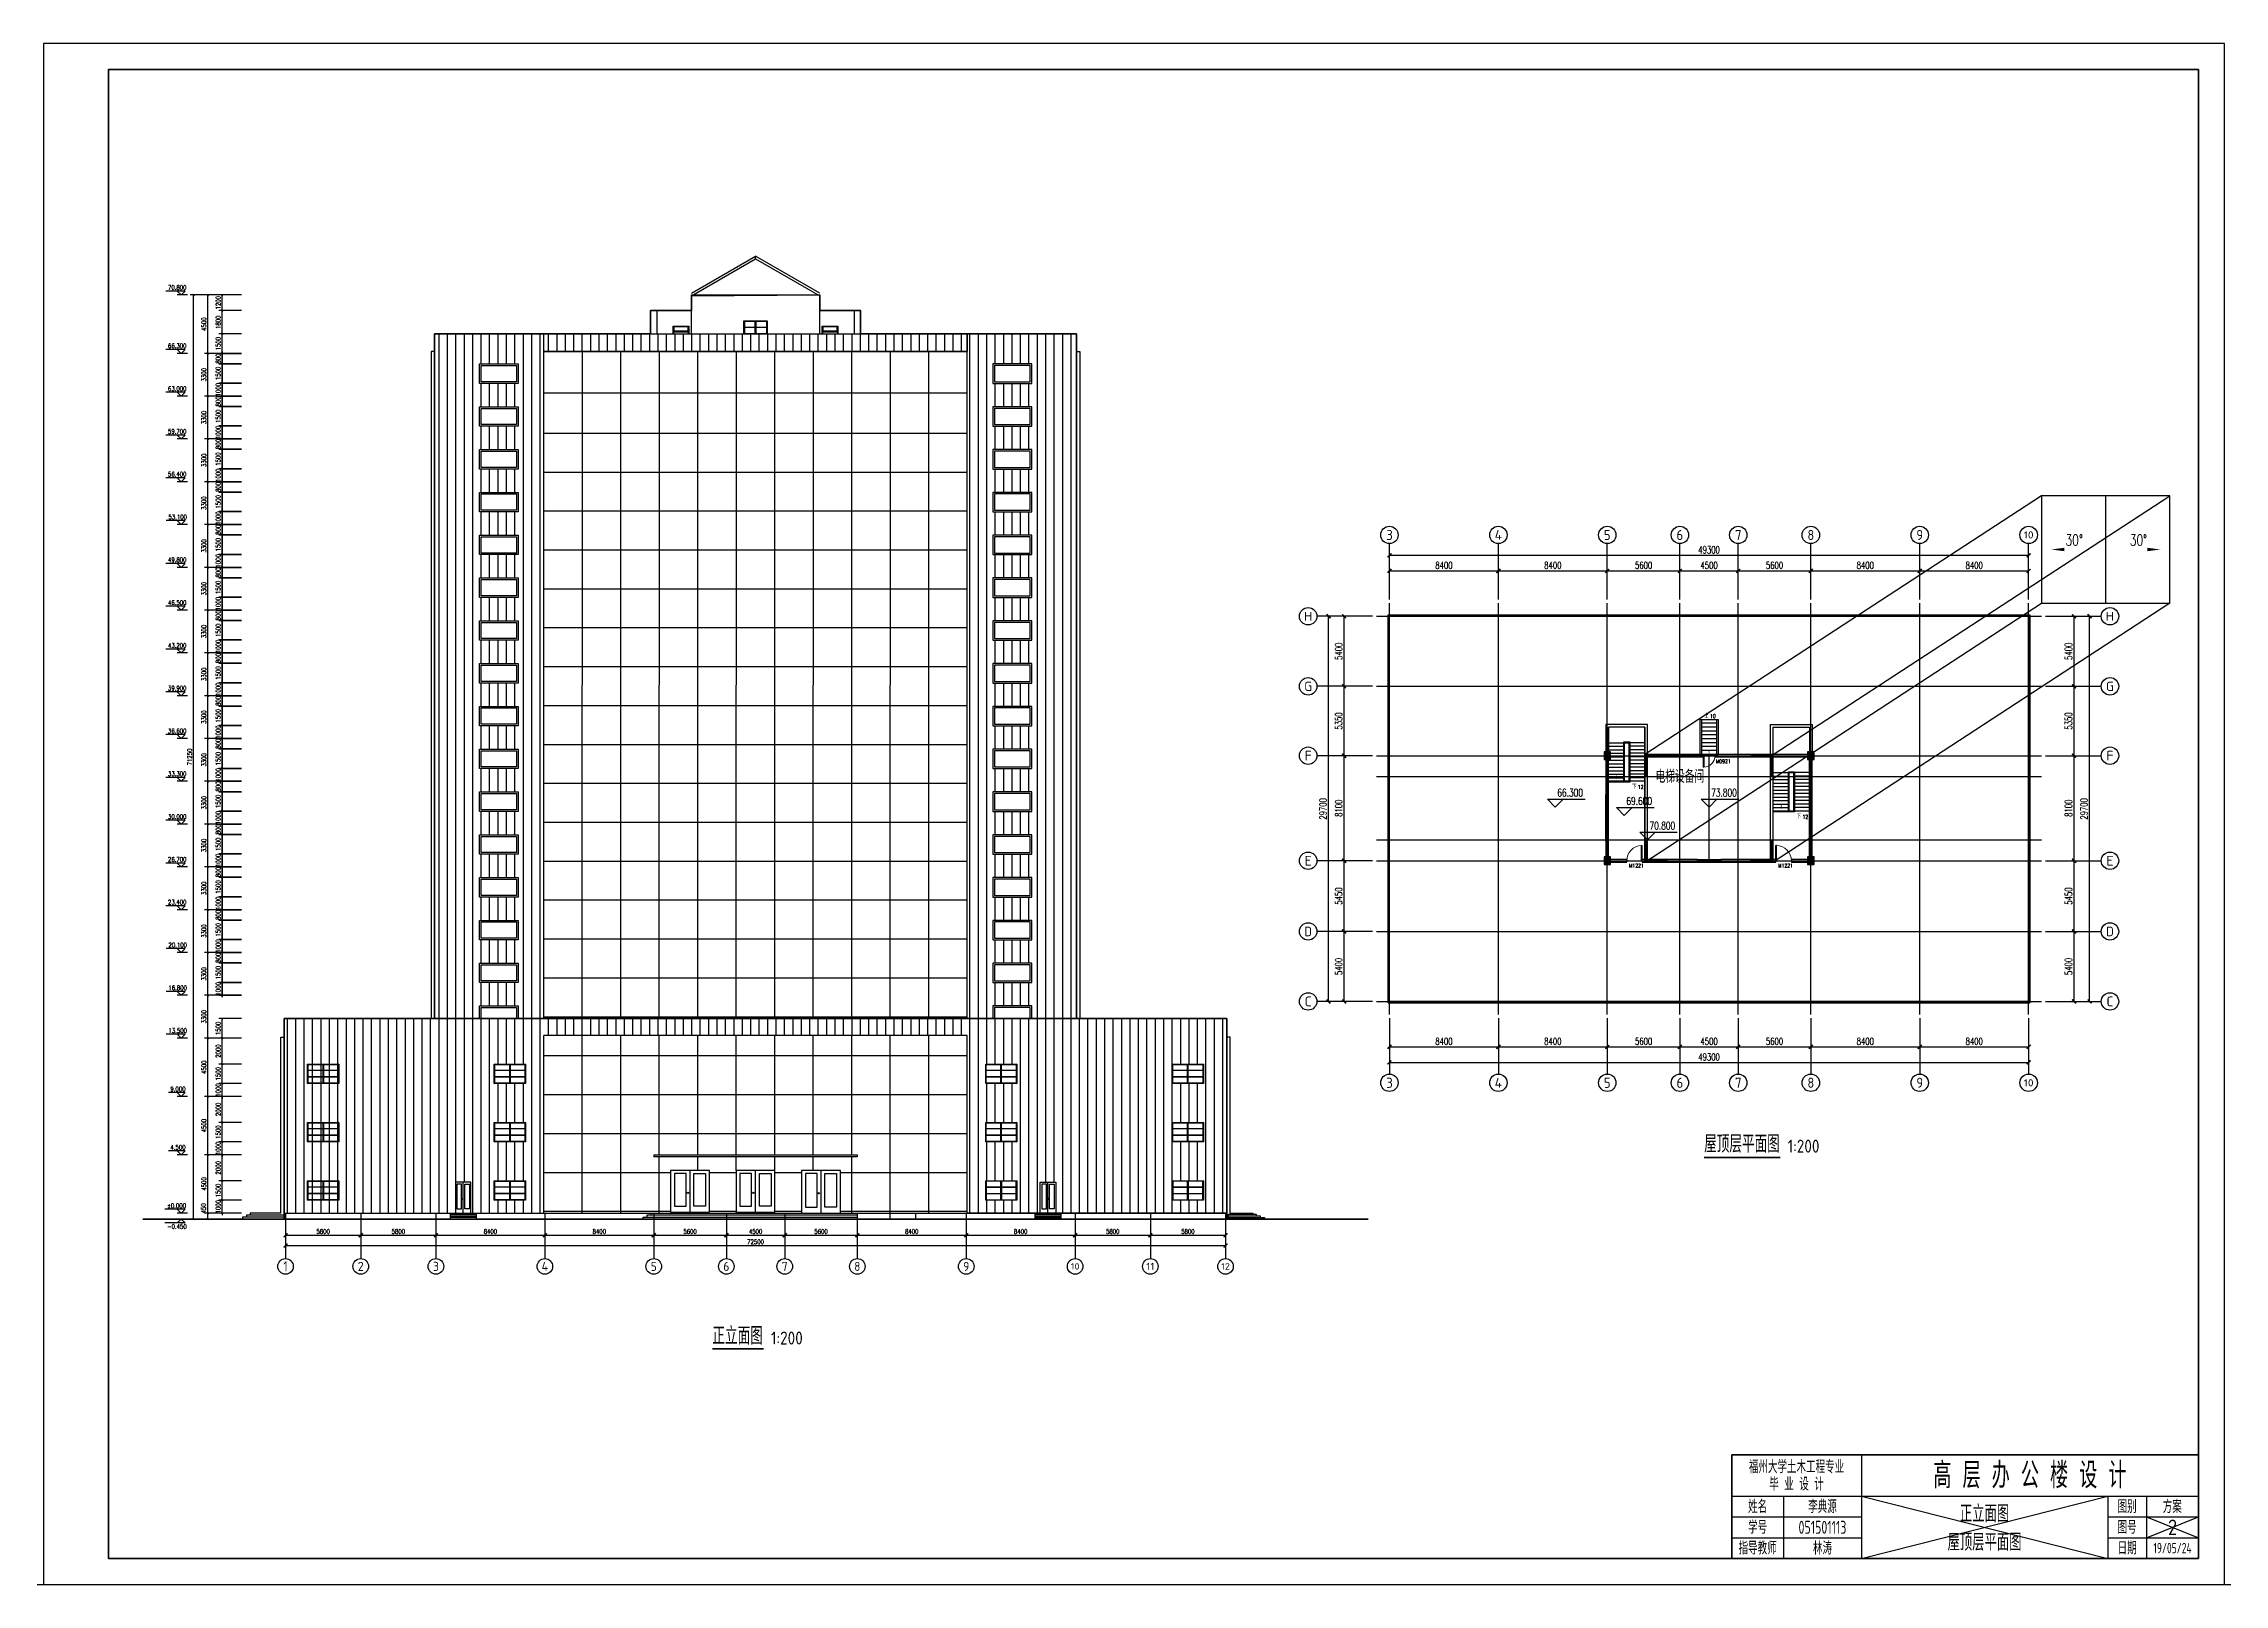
# Model space of a CAD drawing. Extents: x -1 to 1050000, y -900000 to 0.
# Drawn here: x 210000 to 378200, y -180000 to -61200 of the extents above; entities that cross this region are included whole.
import ezdxf
from ezdxf.enums import TextEntityAlignment as Align

# ---------------------------------------------------------------- set-up
doc = ezdxf.new("R2010")
doc.units = 0
doc.header["$LTSCALE"] = 1000
doc.header["$MEASUREMENT"] = 0
for name, color, linetype in [('3T_GLASS', 5, 'Continuous'), ('AXIS', 3, 'Continuous'), ('AXIS_TEXT', 7, 'Continuous'), ('COLUMN', 9, 'Continuous'), ('DIM_ELEV', 3, 'Continuous'), ('DIM_SYMB', 3, 'Continuous'), ('E_CURTWALL', 71, 'Continuous'), ('E_FLOOR', 4, 'Continuous'), ('E_LINE', 7, 'Continuous'), ('E_ROOF', 4, 'Continuous'), ('E_STAIR', 2, 'Continuous'), ('E_WINDOW', 4, 'Continuous'), ('G-ANNO-TTLB', 6, 'Continuous'), ('G-ANNO-TTLB-THIN', 151, 'Continuous'), ('PUB_DIM', 3, 'Continuous'), ('PUB_HATCH', 8, 'Continuous'), ('PUB_TEXT', 7, 'Continuous'), ('ROOF', 4, 'Continuous'), ('STAIR', 2, 'Continuous'), ('Text', 7, 'Continuous'), ('WALL', 9, 'Continuous'), ('WALL-PARAPET', 6, 'Continuous'), ('WINDOW', 4, 'Continuous'), ('WINDOW_TEXT', 7, 'Continuous')]:
    doc.layers.add(name, color=color, linetype=linetype)
for name, color, linetype, plot in [('DOTE', 1, 'Continuous', False), ('DOTE_EXCLUDED', 1, 'Continuous', False), ('ignorePrint', 151, 'Continuous', False)]:
    doc.layers.add(name, color=color, linetype=linetype, plot=plot)
doc.layers.add('G-ANNO-TTLB-WIDE', color=214, linetype='Continuous', lineweight=100)
doc.layers.add('outline', color=10, linetype='Continuous', lineweight=60)
doc.styles.add('_TCH_AXIS', font='tssdeng.shx', dxfattribs={"bigfont": 'GBCBIG.shx'})
doc.styles.add('_TCH_DIM', font='SIMPLEX', dxfattribs={"bigfont": 'GBCBIG'})
doc.styles.add('_TCH_DIM_T3', font='SIMPLEX', dxfattribs={"width": 0.705882, "bigfont": 'GBCBIG'})
doc.styles.add('_TCH_WINDOW', font='SIMPLEX', dxfattribs={"bigfont": 'GBCBIG'})
doc.styles.add('COMPLEX', font='COMPLEX')
doc.styles.add('hztxt', font='tssdeng.shx', dxfattribs={"width": 0.7, "bigfont": 'hztxt.shx'})
doc.styles.get("Standard").update_dxf_attribs({"font": 'gbenor.shx', "bigfont": 'gbcbig.shx'})
doc.dimstyles.new('_TCH_ARCH&&100', dxfattribs={"dimtxt": 297.5, "dimasz": 100, "dimexe": 250, "dimexo": 300, "dimgap": 126.25, "dimtad": 1, "dimdec": 0, "dimzin": 0, "dimdsep": 46, "dimtxsty": '_TCH_DIM_T3', "dimblk": 'ARCHTICK', "dimcen": 0.09, "dimclrt": 7, "dimazin": 2, "dimtfac": 1, "dimtdec": 0, "dimtix": 1, "dimtmove": 2, "dimatfit": 3, "dimfxl": 1, "dimtolj": 1, "dimtzin": 0, "dimarcsym": 0})
pattern_1 = [(90, (0, 0), (-650, 4e-14), [])]

# ---------------------------------------------------------------- blocks, each defined once
blk = doc.blocks.new('_ArchTick')
at = {"color": 0, "linetype": 'ByBlock', "const_width": 0.4}
blk.add_lwpolyline([(-0.5, -0.5), (0.5, 0.5)], dxfattribs=at)
blk = doc.blocks.new('*D606')
at = {"layer": 'AXIS', "color": 0, "lineweight": -2, "transparency": 16777216}
for p, q in [((313804, -136355), (313804, -138805)), ((322204, -136355), (322204, -138805)), ((313804, -138555), (322204, -138555))]:
    blk.add_line(p, q, dxfattribs=at)
at = {"layer": 'Defpoints', "color": 0, "transparency": 16777216}
for p in [(313804, -136055), (322204, -136055), (322204, -138555)]:
    blk.add_point(p, dxfattribs=at)
at = {"layer": 'AXIS', "color": 0, "lineweight": -2, "transparency": 16777216, "xscale": 300, "yscale": 300, "zscale": 300, "rotation": 180}
blk.add_blockref('_ArchTick', (313804, -138555), dxfattribs=at)
at = {"layer": 'AXIS', "color": 0, "lineweight": -2, "transparency": 16777216, "xscale": 300, "yscale": 300, "zscale": 300}
blk.add_blockref('_ArchTick', (322204, -138555), dxfattribs=at)
at = {"layer": 'AXIS', "color": 7, "transparency": 16777216, "insert": (318004, -138130), "char_height": 550, "attachment_point": 5, "style": '_TCH_DIM_T3'}
blk.add_mtext('\\A1;8400', dxfattribs=at)
blk = doc.blocks.new('*D607')
at = {"layer": 'AXIS', "color": 0, "lineweight": -2, "transparency": 16777216}
for p, q in [((322204, -136355), (322204, -138805)), ((330604, -136355), (330604, -138805)), ((322204, -138555), (330604, -138555))]:
    blk.add_line(p, q, dxfattribs=at)
at = {"layer": 'Defpoints', "color": 0, "transparency": 16777216}
for p in [(322204, -136055), (330604, -136055), (330604, -138555)]:
    blk.add_point(p, dxfattribs=at)
at = {"layer": 'AXIS', "color": 0, "lineweight": -2, "transparency": 16777216, "xscale": 300, "yscale": 300, "zscale": 300, "rotation": 180}
blk.add_blockref('_ArchTick', (322204, -138555), dxfattribs=at)
at = {"layer": 'AXIS', "color": 0, "lineweight": -2, "transparency": 16777216, "xscale": 300, "yscale": 300, "zscale": 300}
blk.add_blockref('_ArchTick', (330604, -138555), dxfattribs=at)
at = {"layer": 'AXIS', "color": 7, "transparency": 16777216, "insert": (326404, -138130), "char_height": 550, "attachment_point": 5, "style": '_TCH_DIM_T3'}
blk.add_mtext('\\A1;8400', dxfattribs=at)
blk = doc.blocks.new('*D608')
at = {"layer": 'AXIS', "color": 0, "lineweight": -2, "transparency": 16777216}
for p, q in [((330604, -136355), (330604, -138805)), ((336204, -136355), (336204, -138805)), ((330604, -138555), (336204, -138555))]:
    blk.add_line(p, q, dxfattribs=at)
at = {"layer": 'Defpoints', "color": 0, "transparency": 16777216}
for p in [(330604, -136055), (336204, -136055), (336204, -138555)]:
    blk.add_point(p, dxfattribs=at)
at = {"layer": 'AXIS', "color": 0, "lineweight": -2, "transparency": 16777216, "xscale": 300, "yscale": 300, "zscale": 300, "rotation": 180}
blk.add_blockref('_ArchTick', (330604, -138555), dxfattribs=at)
at = {"layer": 'AXIS', "color": 0, "lineweight": -2, "transparency": 16777216, "xscale": 300, "yscale": 300, "zscale": 300}
blk.add_blockref('_ArchTick', (336204, -138555), dxfattribs=at)
at = {"layer": 'AXIS', "color": 7, "transparency": 16777216, "insert": (333404, -138130), "char_height": 550, "attachment_point": 5, "style": '_TCH_DIM_T3'}
blk.add_mtext('\\A1;5600', dxfattribs=at)
blk = doc.blocks.new('*D609')
at = {"layer": 'AXIS', "color": 0, "lineweight": -2, "transparency": 16777216}
for p, q in [((336204, -136355), (336204, -138805)), ((340704, -136355), (340704, -138805)), ((336204, -138555), (340704, -138555))]:
    blk.add_line(p, q, dxfattribs=at)
at = {"layer": 'Defpoints', "color": 0, "transparency": 16777216}
for p in [(336204, -136055), (340704, -136055), (340704, -138555)]:
    blk.add_point(p, dxfattribs=at)
at = {"layer": 'AXIS', "color": 0, "lineweight": -2, "transparency": 16777216, "xscale": 300, "yscale": 300, "zscale": 300, "rotation": 180}
blk.add_blockref('_ArchTick', (336204, -138555), dxfattribs=at)
at = {"layer": 'AXIS', "color": 0, "lineweight": -2, "transparency": 16777216, "xscale": 300, "yscale": 300, "zscale": 300}
blk.add_blockref('_ArchTick', (340704, -138555), dxfattribs=at)
at = {"layer": 'AXIS', "color": 7, "transparency": 16777216, "insert": (338454, -138130), "char_height": 550, "attachment_point": 5, "style": '_TCH_DIM_T3'}
blk.add_mtext('\\A1;4500', dxfattribs=at)
blk = doc.blocks.new('*D588')
at = {"layer": 'AXIS', "color": 0, "lineweight": -2, "transparency": 16777216}
for p, q in [((340704, -136355), (340704, -138805)), ((346304, -136355), (346304, -138805)), ((340704, -138555), (346304, -138555))]:
    blk.add_line(p, q, dxfattribs=at)
at = {"layer": 'Defpoints', "color": 0, "transparency": 16777216}
for p in [(340704, -136055), (346304, -136055), (346304, -138555)]:
    blk.add_point(p, dxfattribs=at)
at = {"layer": 'AXIS', "color": 0, "lineweight": -2, "transparency": 16777216, "xscale": 300, "yscale": 300, "zscale": 300, "rotation": 180}
blk.add_blockref('_ArchTick', (340704, -138555), dxfattribs=at)
at = {"layer": 'AXIS', "color": 0, "lineweight": -2, "transparency": 16777216, "xscale": 300, "yscale": 300, "zscale": 300}
blk.add_blockref('_ArchTick', (346304, -138555), dxfattribs=at)
at = {"layer": 'AXIS', "color": 7, "transparency": 16777216, "insert": (343504, -138130), "char_height": 550, "attachment_point": 5, "style": '_TCH_DIM_T3'}
blk.add_mtext('\\A1;5600', dxfattribs=at)
blk = doc.blocks.new('*D589')
at = {"layer": 'AXIS', "color": 0, "lineweight": -2, "transparency": 16777216}
for p, q in [((346304, -136355), (346304, -138805)), ((354704, -136355), (354704, -138805)), ((346304, -138555), (354704, -138555))]:
    blk.add_line(p, q, dxfattribs=at)
at = {"layer": 'Defpoints', "color": 0, "transparency": 16777216}
for p in [(346304, -136055), (354704, -136055), (354704, -138555)]:
    blk.add_point(p, dxfattribs=at)
at = {"layer": 'AXIS', "color": 0, "lineweight": -2, "transparency": 16777216, "xscale": 300, "yscale": 300, "zscale": 300, "rotation": 180}
blk.add_blockref('_ArchTick', (346304, -138555), dxfattribs=at)
at = {"layer": 'AXIS', "color": 0, "lineweight": -2, "transparency": 16777216, "xscale": 300, "yscale": 300, "zscale": 300}
blk.add_blockref('_ArchTick', (354704, -138555), dxfattribs=at)
at = {"layer": 'AXIS', "color": 7, "transparency": 16777216, "insert": (350504, -138130), "char_height": 550, "attachment_point": 5, "style": '_TCH_DIM_T3'}
blk.add_mtext('\\A1;8400', dxfattribs=at)
blk = doc.blocks.new('*D590')
at = {"layer": 'AXIS', "color": 0, "lineweight": -2, "transparency": 16777216}
for p, q in [((354704, -136355), (354704, -138805)), ((363104, -136355), (363104, -138805)), ((354704, -138555), (363104, -138555))]:
    blk.add_line(p, q, dxfattribs=at)
at = {"layer": 'Defpoints', "color": 0, "transparency": 16777216}
for p in [(354704, -136055), (363104, -136055), (363104, -138555)]:
    blk.add_point(p, dxfattribs=at)
at = {"layer": 'AXIS', "color": 0, "lineweight": -2, "transparency": 16777216, "xscale": 300, "yscale": 300, "zscale": 300, "rotation": 180}
blk.add_blockref('_ArchTick', (354704, -138555), dxfattribs=at)
at = {"layer": 'AXIS', "color": 0, "lineweight": -2, "transparency": 16777216, "xscale": 300, "yscale": 300, "zscale": 300}
blk.add_blockref('_ArchTick', (363104, -138555), dxfattribs=at)
at = {"layer": 'AXIS', "color": 7, "transparency": 16777216, "insert": (358904, -138130), "char_height": 550, "attachment_point": 5, "style": '_TCH_DIM_T3'}
blk.add_mtext('\\A1;8400', dxfattribs=at)
blk = doc.blocks.new('*D591')
at = {"layer": 'AXIS', "color": 0, "lineweight": -2, "transparency": 16777216}
for p, q in [((313804, -136755), (313804, -140005)), ((363104, -136755), (363104, -140005)), ((313804, -139755), (363104, -139755))]:
    blk.add_line(p, q, dxfattribs=at)
at = {"layer": 'Defpoints', "color": 0, "transparency": 16777216}
for p in [(313804, -136455), (363104, -136455), (363104, -139755)]:
    blk.add_point(p, dxfattribs=at)
at = {"layer": 'AXIS', "color": 0, "lineweight": -2, "transparency": 16777216, "xscale": 300, "yscale": 300, "zscale": 300, "rotation": 180}
blk.add_blockref('_ArchTick', (313804, -139755), dxfattribs=at)
at = {"layer": 'AXIS', "color": 0, "lineweight": -2, "transparency": 16777216, "xscale": 300, "yscale": 300, "zscale": 300}
blk.add_blockref('_ArchTick', (363104, -139755), dxfattribs=at)
at = {"layer": 'AXIS', "color": 7, "transparency": 16777216, "insert": (338454, -139330), "char_height": 550, "attachment_point": 5, "style": '_TCH_DIM_T3'}
blk.add_mtext('\\A1;49300', dxfattribs=at)
blk = doc.blocks.new('_AXISO')
blk.add_circle((0, 0), 0.5)
at = {"layer": 'AXIS_TEXT', "style": 'COMPLEX', "width": 1.041667}
blk.add_attdef('A', text='', height=0.56, dxfattribs=at).set_placement((-0.25, -0.28), (0.25, -0.28), align=Align.FIT)
blk = doc.blocks.new('*D610')
at = {"layer": 'AXIS', "color": 0, "lineweight": -2, "transparency": 16777216}
for p, q in [((312504, -129655), (310054, -129655)), ((310304, -135055), (310304, -129655)), ((312504, -135055), (310054, -135055))]:
    blk.add_line(p, q, dxfattribs=at)
at = {"layer": 'Defpoints', "color": 0, "transparency": 16777216}
for p in [(310304, -129655), (312804, -129655), (312804, -135055)]:
    blk.add_point(p, dxfattribs=at)
at = {"layer": 'AXIS', "color": 0, "lineweight": -2, "transparency": 16777216, "xscale": 300, "yscale": 300, "zscale": 300}
for p, rotation in [((310304, -129655), 90), ((310304, -135055), 270)]:
    blk.add_blockref('_ArchTick', p, dxfattribs=dict(at, rotation=rotation))
at = {"layer": 'AXIS', "color": 7, "transparency": 16777216, "insert": (309879, -132355), "char_height": 550, "attachment_point": 5, "rotation": 90, "style": '_TCH_DIM_T3'}
blk.add_mtext('\\A1;5400', dxfattribs=at)
blk = doc.blocks.new('*D611')
at = {"layer": 'AXIS', "color": 0, "lineweight": -2, "transparency": 16777216}
for p, q in [((312504, -124205), (310054, -124205)), ((310304, -129655), (310304, -124205)), ((312504, -129655), (310054, -129655))]:
    blk.add_line(p, q, dxfattribs=at)
at = {"layer": 'Defpoints', "color": 0, "transparency": 16777216}
for p in [(310304, -124205), (312804, -124205), (312804, -129655)]:
    blk.add_point(p, dxfattribs=at)
at = {"layer": 'AXIS', "color": 0, "lineweight": -2, "transparency": 16777216, "xscale": 300, "yscale": 300, "zscale": 300}
for p, rotation in [((310304, -124205), 90), ((310304, -129655), 270)]:
    blk.add_blockref('_ArchTick', p, dxfattribs=dict(at, rotation=rotation))
at = {"layer": 'AXIS', "color": 7, "transparency": 16777216, "insert": (309879, -126930), "char_height": 550, "attachment_point": 5, "rotation": 90, "style": '_TCH_DIM_T3'}
blk.add_mtext('\\A1;5450', dxfattribs=at)
blk = doc.blocks.new('*D612')
at = {"layer": 'AXIS', "color": 0, "lineweight": -2, "transparency": 16777216}
for p, q in [((312504, -116105), (310054, -116105)), ((310304, -124205), (310304, -116105)), ((312504, -124205), (310054, -124205))]:
    blk.add_line(p, q, dxfattribs=at)
at = {"layer": 'Defpoints', "color": 0, "transparency": 16777216}
for p in [(310304, -116105), (312804, -116105), (312804, -124205)]:
    blk.add_point(p, dxfattribs=at)
at = {"layer": 'AXIS', "color": 0, "lineweight": -2, "transparency": 16777216, "xscale": 300, "yscale": 300, "zscale": 300}
for p, rotation in [((310304, -116105), 90), ((310304, -124205), 270)]:
    blk.add_blockref('_ArchTick', p, dxfattribs=dict(at, rotation=rotation))
at = {"layer": 'AXIS', "color": 7, "transparency": 16777216, "insert": (309879, -120155), "char_height": 550, "attachment_point": 5, "rotation": 90, "style": '_TCH_DIM_T3'}
blk.add_mtext('\\A1;8100', dxfattribs=at)
blk = doc.blocks.new('*D613')
at = {"layer": 'AXIS', "color": 0, "lineweight": -2, "transparency": 16777216}
for p, q in [((312504, -110755), (310054, -110755)), ((310304, -116105), (310304, -110755)), ((312504, -116105), (310054, -116105))]:
    blk.add_line(p, q, dxfattribs=at)
at = {"layer": 'Defpoints', "color": 0, "transparency": 16777216}
for p in [(310304, -110755), (312804, -110755), (312804, -116105)]:
    blk.add_point(p, dxfattribs=at)
at = {"layer": 'AXIS', "color": 0, "lineweight": -2, "transparency": 16777216, "xscale": 300, "yscale": 300, "zscale": 300}
for p, rotation in [((310304, -110755), 90), ((310304, -116105), 270)]:
    blk.add_blockref('_ArchTick', p, dxfattribs=dict(at, rotation=rotation))
at = {"layer": 'AXIS', "color": 7, "transparency": 16777216, "insert": (309879, -113430), "char_height": 550, "attachment_point": 5, "rotation": 90, "style": '_TCH_DIM_T3'}
blk.add_mtext('\\A1;5350', dxfattribs=at)
blk = doc.blocks.new('*D614')
at = {"layer": 'AXIS', "color": 0, "lineweight": -2, "transparency": 16777216}
for p, q in [((312504, -105355), (310054, -105355)), ((310304, -110755), (310304, -105355)), ((312504, -110755), (310054, -110755))]:
    blk.add_line(p, q, dxfattribs=at)
at = {"layer": 'Defpoints', "color": 0, "transparency": 16777216}
for p in [(310304, -105355), (312804, -105355), (312804, -110755)]:
    blk.add_point(p, dxfattribs=at)
at = {"layer": 'AXIS', "color": 0, "lineweight": -2, "transparency": 16777216, "xscale": 300, "yscale": 300, "zscale": 300}
for p, rotation in [((310304, -105355), 90), ((310304, -110755), 270)]:
    blk.add_blockref('_ArchTick', p, dxfattribs=dict(at, rotation=rotation))
at = {"layer": 'AXIS', "color": 7, "transparency": 16777216, "insert": (309879, -108055), "char_height": 550, "attachment_point": 5, "rotation": 90, "style": '_TCH_DIM_T3'}
blk.add_mtext('\\A1;5400', dxfattribs=at)
blk = doc.blocks.new('*D615')
at = {"layer": 'AXIS', "color": 0, "lineweight": -2, "transparency": 16777216}
for p, q in [((312104, -105355), (308854, -105355)), ((309104, -135055), (309104, -105355)), ((312104, -135055), (308854, -135055))]:
    blk.add_line(p, q, dxfattribs=at)
at = {"layer": 'Defpoints', "color": 0, "transparency": 16777216}
for p in [(309104, -105355), (312404, -105355), (312404, -135055)]:
    blk.add_point(p, dxfattribs=at)
at = {"layer": 'AXIS', "color": 0, "lineweight": -2, "transparency": 16777216, "xscale": 300, "yscale": 300, "zscale": 300}
for p, rotation in [((309104, -105355), 90), ((309104, -135055), 270)]:
    blk.add_blockref('_ArchTick', p, dxfattribs=dict(at, rotation=rotation))
at = {"layer": 'AXIS', "color": 7, "transparency": 16777216, "insert": (308679, -120205), "char_height": 550, "attachment_point": 5, "rotation": 90, "style": '_TCH_DIM_T3'}
blk.add_mtext('\\A1;29700', dxfattribs=at)
blk = doc.blocks.new('*D592')
at = {"layer": 'AXIS', "color": 0, "lineweight": -2, "transparency": 16777216}
for p, q in [((364404, -129655), (366854, -129655)), ((366604, -135055), (366604, -129655)), ((364404, -135055), (366854, -135055))]:
    blk.add_line(p, q, dxfattribs=at)
at = {"layer": 'Defpoints', "color": 0, "transparency": 16777216}
for p in [(364104, -129655), (366604, -129655), (364104, -135055)]:
    blk.add_point(p, dxfattribs=at)
at = {"layer": 'AXIS', "color": 0, "lineweight": -2, "transparency": 16777216, "xscale": 300, "yscale": 300, "zscale": 300}
for p, rotation in [((366604, -129655), 90), ((366604, -135055), 270)]:
    blk.add_blockref('_ArchTick', p, dxfattribs=dict(at, rotation=rotation))
at = {"layer": 'AXIS', "color": 7, "transparency": 16777216, "insert": (366179, -132355), "char_height": 550, "attachment_point": 5, "rotation": 90, "style": '_TCH_DIM_T3'}
blk.add_mtext('\\A1;5400', dxfattribs=at)
blk = doc.blocks.new('*D593')
at = {"layer": 'AXIS', "color": 0, "lineweight": -2, "transparency": 16777216}
for p, q in [((364404, -124205), (366854, -124205)), ((366604, -129655), (366604, -124205)), ((364404, -129655), (366854, -129655))]:
    blk.add_line(p, q, dxfattribs=at)
at = {"layer": 'Defpoints', "color": 0, "transparency": 16777216}
for p in [(364104, -124205), (366604, -124205), (364104, -129655)]:
    blk.add_point(p, dxfattribs=at)
at = {"layer": 'AXIS', "color": 0, "lineweight": -2, "transparency": 16777216, "xscale": 300, "yscale": 300, "zscale": 300}
for p, rotation in [((366604, -124205), 90), ((366604, -129655), 270)]:
    blk.add_blockref('_ArchTick', p, dxfattribs=dict(at, rotation=rotation))
at = {"layer": 'AXIS', "color": 7, "transparency": 16777216, "insert": (366179, -126930), "char_height": 550, "attachment_point": 5, "rotation": 90, "style": '_TCH_DIM_T3'}
blk.add_mtext('\\A1;5450', dxfattribs=at)
blk = doc.blocks.new('*D594')
at = {"layer": 'AXIS', "color": 0, "lineweight": -2, "transparency": 16777216}
for p, q in [((364404, -116105), (366854, -116105)), ((366604, -124205), (366604, -116105)), ((364404, -124205), (366854, -124205))]:
    blk.add_line(p, q, dxfattribs=at)
at = {"layer": 'Defpoints', "color": 0, "transparency": 16777216}
for p in [(364104, -116105), (366604, -116105), (364104, -124205)]:
    blk.add_point(p, dxfattribs=at)
at = {"layer": 'AXIS', "color": 0, "lineweight": -2, "transparency": 16777216, "xscale": 300, "yscale": 300, "zscale": 300}
for p, rotation in [((366604, -116105), 90), ((366604, -124205), 270)]:
    blk.add_blockref('_ArchTick', p, dxfattribs=dict(at, rotation=rotation))
at = {"layer": 'AXIS', "color": 7, "transparency": 16777216, "insert": (366179, -120155), "char_height": 550, "attachment_point": 5, "rotation": 90, "style": '_TCH_DIM_T3'}
blk.add_mtext('\\A1;8100', dxfattribs=at)
blk = doc.blocks.new('*D595')
at = {"layer": 'AXIS', "color": 0, "lineweight": -2, "transparency": 16777216}
for p, q in [((364404, -110755), (366854, -110755)), ((366604, -116105), (366604, -110755)), ((364404, -116105), (366854, -116105))]:
    blk.add_line(p, q, dxfattribs=at)
at = {"layer": 'Defpoints', "color": 0, "transparency": 16777216}
for p in [(364104, -110755), (366604, -110755), (364104, -116105)]:
    blk.add_point(p, dxfattribs=at)
at = {"layer": 'AXIS', "color": 0, "lineweight": -2, "transparency": 16777216, "xscale": 300, "yscale": 300, "zscale": 300}
for p, rotation in [((366604, -110755), 90), ((366604, -116105), 270)]:
    blk.add_blockref('_ArchTick', p, dxfattribs=dict(at, rotation=rotation))
at = {"layer": 'AXIS', "color": 7, "transparency": 16777216, "insert": (366179, -113430), "char_height": 550, "attachment_point": 5, "rotation": 90, "style": '_TCH_DIM_T3'}
blk.add_mtext('\\A1;5350', dxfattribs=at)
blk = doc.blocks.new('*D596')
at = {"layer": 'AXIS', "color": 0, "lineweight": -2, "transparency": 16777216}
for p, q in [((364404, -105355), (366854, -105355)), ((366604, -110755), (366604, -105355)), ((364404, -110755), (366854, -110755))]:
    blk.add_line(p, q, dxfattribs=at)
at = {"layer": 'Defpoints', "color": 0, "transparency": 16777216}
for p in [(364104, -105355), (366604, -105355), (364104, -110755)]:
    blk.add_point(p, dxfattribs=at)
at = {"layer": 'AXIS', "color": 0, "lineweight": -2, "transparency": 16777216, "xscale": 300, "yscale": 300, "zscale": 300}
for p, rotation in [((366604, -105355), 90), ((366604, -110755), 270)]:
    blk.add_blockref('_ArchTick', p, dxfattribs=dict(at, rotation=rotation))
at = {"layer": 'AXIS', "color": 7, "transparency": 16777216, "insert": (366179, -108055), "char_height": 550, "attachment_point": 5, "rotation": 90, "style": '_TCH_DIM_T3'}
blk.add_mtext('\\A1;5400', dxfattribs=at)
blk = doc.blocks.new('*D597')
at = {"layer": 'AXIS', "color": 0, "lineweight": -2, "transparency": 16777216}
for p, q in [((364804, -105355), (368054, -105355)), ((367804, -135055), (367804, -105355)), ((364804, -135055), (368054, -135055))]:
    blk.add_line(p, q, dxfattribs=at)
at = {"layer": 'Defpoints', "color": 0, "transparency": 16777216}
for p in [(364504, -105355), (367804, -105355), (364504, -135055)]:
    blk.add_point(p, dxfattribs=at)
at = {"layer": 'AXIS', "color": 0, "lineweight": -2, "transparency": 16777216, "xscale": 300, "yscale": 300, "zscale": 300}
for p, rotation in [((367804, -105355), 90), ((367804, -135055), 270)]:
    blk.add_blockref('_ArchTick', p, dxfattribs=dict(at, rotation=rotation))
at = {"layer": 'AXIS', "color": 7, "transparency": 16777216, "insert": (367379, -120205), "char_height": 550, "attachment_point": 5, "rotation": 90, "style": '_TCH_DIM_T3'}
blk.add_mtext('\\A1;29700', dxfattribs=at)
blk = doc.blocks.new('*D598')
at = {"layer": 'AXIS', "color": 0, "lineweight": -2, "transparency": 16777216}
for p, q in [((313804, -104055), (313804, -101605)), ((313804, -101855), (322204, -101855)), ((322204, -104055), (322204, -101605))]:
    blk.add_line(p, q, dxfattribs=at)
at = {"layer": 'Defpoints', "color": 0, "transparency": 16777216}
for p in [(322204, -101855), (313804, -104355), (322204, -104355)]:
    blk.add_point(p, dxfattribs=at)
at = {"layer": 'AXIS', "color": 0, "lineweight": -2, "transparency": 16777216, "xscale": 300, "yscale": 300, "zscale": 300, "rotation": 180}
blk.add_blockref('_ArchTick', (313804, -101855), dxfattribs=at)
at = {"layer": 'AXIS', "color": 0, "lineweight": -2, "transparency": 16777216, "xscale": 300, "yscale": 300, "zscale": 300}
blk.add_blockref('_ArchTick', (322204, -101855), dxfattribs=at)
at = {"layer": 'AXIS', "color": 7, "transparency": 16777216, "insert": (318004, -101430), "char_height": 550, "attachment_point": 5, "style": '_TCH_DIM_T3'}
blk.add_mtext('\\A1;8400', dxfattribs=at)
blk = doc.blocks.new('*D599')
at = {"layer": 'AXIS', "color": 0, "lineweight": -2, "transparency": 16777216}
for p, q in [((322204, -104055), (322204, -101605)), ((322204, -101855), (330604, -101855)), ((330604, -104055), (330604, -101605))]:
    blk.add_line(p, q, dxfattribs=at)
at = {"layer": 'Defpoints', "color": 0, "transparency": 16777216}
for p in [(330604, -101855), (322204, -104355), (330604, -104355)]:
    blk.add_point(p, dxfattribs=at)
at = {"layer": 'AXIS', "color": 0, "lineweight": -2, "transparency": 16777216, "xscale": 300, "yscale": 300, "zscale": 300, "rotation": 180}
blk.add_blockref('_ArchTick', (322204, -101855), dxfattribs=at)
at = {"layer": 'AXIS', "color": 0, "lineweight": -2, "transparency": 16777216, "xscale": 300, "yscale": 300, "zscale": 300}
blk.add_blockref('_ArchTick', (330604, -101855), dxfattribs=at)
at = {"layer": 'AXIS', "color": 7, "transparency": 16777216, "insert": (326404, -101430), "char_height": 550, "attachment_point": 5, "style": '_TCH_DIM_T3'}
blk.add_mtext('\\A1;8400', dxfattribs=at)
blk = doc.blocks.new('*D616')
at = {"layer": 'AXIS', "color": 0, "lineweight": -2, "transparency": 16777216}
for p, q in [((330604, -104055), (330604, -101605)), ((330604, -101855), (336204, -101855)), ((336204, -104055), (336204, -101605))]:
    blk.add_line(p, q, dxfattribs=at)
at = {"layer": 'Defpoints', "color": 0, "transparency": 16777216}
for p in [(336204, -101855), (330604, -104355), (336204, -104355)]:
    blk.add_point(p, dxfattribs=at)
at = {"layer": 'AXIS', "color": 0, "lineweight": -2, "transparency": 16777216, "xscale": 300, "yscale": 300, "zscale": 300, "rotation": 180}
blk.add_blockref('_ArchTick', (330604, -101855), dxfattribs=at)
at = {"layer": 'AXIS', "color": 0, "lineweight": -2, "transparency": 16777216, "xscale": 300, "yscale": 300, "zscale": 300}
blk.add_blockref('_ArchTick', (336204, -101855), dxfattribs=at)
at = {"layer": 'AXIS', "color": 7, "transparency": 16777216, "insert": (333404, -101430), "char_height": 550, "attachment_point": 5, "style": '_TCH_DIM_T3'}
blk.add_mtext('\\A1;5600', dxfattribs=at)
blk = doc.blocks.new('*D617')
at = {"layer": 'AXIS', "color": 0, "lineweight": -2, "transparency": 16777216}
for p, q in [((336204, -104055), (336204, -101605)), ((336204, -101855), (340704, -101855)), ((340704, -104055), (340704, -101605))]:
    blk.add_line(p, q, dxfattribs=at)
at = {"layer": 'Defpoints', "color": 0, "transparency": 16777216}
for p in [(340704, -101855), (336204, -104355), (340704, -104355)]:
    blk.add_point(p, dxfattribs=at)
at = {"layer": 'AXIS', "color": 0, "lineweight": -2, "transparency": 16777216, "xscale": 300, "yscale": 300, "zscale": 300, "rotation": 180}
blk.add_blockref('_ArchTick', (336204, -101855), dxfattribs=at)
at = {"layer": 'AXIS', "color": 0, "lineweight": -2, "transparency": 16777216, "xscale": 300, "yscale": 300, "zscale": 300}
blk.add_blockref('_ArchTick', (340704, -101855), dxfattribs=at)
at = {"layer": 'AXIS', "color": 7, "transparency": 16777216, "insert": (338454, -101430), "char_height": 550, "attachment_point": 5, "style": '_TCH_DIM_T3'}
blk.add_mtext('\\A1;4500', dxfattribs=at)
blk = doc.blocks.new('*D618')
at = {"layer": 'AXIS', "color": 0, "lineweight": -2, "transparency": 16777216}
for p, q in [((340704, -104055), (340704, -101605)), ((340704, -101855), (346304, -101855)), ((346304, -104055), (346304, -101605))]:
    blk.add_line(p, q, dxfattribs=at)
at = {"layer": 'Defpoints', "color": 0, "transparency": 16777216}
for p in [(346304, -101855), (340704, -104355), (346304, -104355)]:
    blk.add_point(p, dxfattribs=at)
at = {"layer": 'AXIS', "color": 0, "lineweight": -2, "transparency": 16777216, "xscale": 300, "yscale": 300, "zscale": 300, "rotation": 180}
blk.add_blockref('_ArchTick', (340704, -101855), dxfattribs=at)
at = {"layer": 'AXIS', "color": 0, "lineweight": -2, "transparency": 16777216, "xscale": 300, "yscale": 300, "zscale": 300}
blk.add_blockref('_ArchTick', (346304, -101855), dxfattribs=at)
at = {"layer": 'AXIS', "color": 7, "transparency": 16777216, "insert": (343504, -101430), "char_height": 550, "attachment_point": 5, "style": '_TCH_DIM_T3'}
blk.add_mtext('\\A1;5600', dxfattribs=at)
blk = doc.blocks.new('*D619')
at = {"layer": 'AXIS', "color": 0, "lineweight": -2, "transparency": 16777216}
for p, q in [((346304, -104055), (346304, -101605)), ((346304, -101855), (354704, -101855)), ((354704, -104055), (354704, -101605))]:
    blk.add_line(p, q, dxfattribs=at)
at = {"layer": 'Defpoints', "color": 0, "transparency": 16777216}
for p in [(354704, -101855), (346304, -104355), (354704, -104355)]:
    blk.add_point(p, dxfattribs=at)
at = {"layer": 'AXIS', "color": 0, "lineweight": -2, "transparency": 16777216, "xscale": 300, "yscale": 300, "zscale": 300, "rotation": 180}
blk.add_blockref('_ArchTick', (346304, -101855), dxfattribs=at)
at = {"layer": 'AXIS', "color": 0, "lineweight": -2, "transparency": 16777216, "xscale": 300, "yscale": 300, "zscale": 300}
blk.add_blockref('_ArchTick', (354704, -101855), dxfattribs=at)
at = {"layer": 'AXIS', "color": 7, "transparency": 16777216, "insert": (350504, -101430), "char_height": 550, "attachment_point": 5, "style": '_TCH_DIM_T3'}
blk.add_mtext('\\A1;8400', dxfattribs=at)
blk = doc.blocks.new('*D620')
at = {"layer": 'AXIS', "color": 0, "lineweight": -2, "transparency": 16777216}
for p, q in [((354704, -104055), (354704, -101605)), ((354704, -101855), (363104, -101855)), ((363104, -104055), (363104, -101605))]:
    blk.add_line(p, q, dxfattribs=at)
at = {"layer": 'Defpoints', "color": 0, "transparency": 16777216}
for p in [(363104, -101855), (354704, -104355), (363104, -104355)]:
    blk.add_point(p, dxfattribs=at)
at = {"layer": 'AXIS', "color": 0, "lineweight": -2, "transparency": 16777216, "xscale": 300, "yscale": 300, "zscale": 300, "rotation": 180}
blk.add_blockref('_ArchTick', (354704, -101855), dxfattribs=at)
at = {"layer": 'AXIS', "color": 0, "lineweight": -2, "transparency": 16777216, "xscale": 300, "yscale": 300, "zscale": 300}
blk.add_blockref('_ArchTick', (363104, -101855), dxfattribs=at)
at = {"layer": 'AXIS', "color": 7, "transparency": 16777216, "insert": (358904, -101430), "char_height": 550, "attachment_point": 5, "style": '_TCH_DIM_T3'}
blk.add_mtext('\\A1;8400', dxfattribs=at)
blk = doc.blocks.new('*D621')
at = {"layer": 'AXIS', "color": 0, "lineweight": -2, "transparency": 16777216}
for p, q in [((313804, -103655), (313804, -100405)), ((313804, -100655), (363104, -100655)), ((363104, -103655), (363104, -100405))]:
    blk.add_line(p, q, dxfattribs=at)
at = {"layer": 'Defpoints', "color": 0, "transparency": 16777216}
for p in [(363104, -100655), (313804, -103955), (363104, -103955)]:
    blk.add_point(p, dxfattribs=at)
at = {"layer": 'AXIS', "color": 0, "lineweight": -2, "transparency": 16777216, "xscale": 300, "yscale": 300, "zscale": 300, "rotation": 180}
blk.add_blockref('_ArchTick', (313804, -100655), dxfattribs=at)
at = {"layer": 'AXIS', "color": 0, "lineweight": -2, "transparency": 16777216, "xscale": 300, "yscale": 300, "zscale": 300}
blk.add_blockref('_ArchTick', (363104, -100655), dxfattribs=at)
at = {"layer": 'AXIS', "color": 7, "transparency": 16777216, "insert": (338454, -100230), "char_height": 550, "attachment_point": 5, "style": '_TCH_DIM_T3'}
blk.add_mtext('\\A1;49300', dxfattribs=at)
blk = doc.blocks.new('_FZH')
blk.add_lwpolyline([(-0.5, -0.5), (0.5, -0.5), (0.5, 0.5), (-0.5, 0.5)], close=True)
at = {"layer": 'PUB_HATCH'}
blk.add_solid([(-0.5, -0.5), (0.5, -0.5), (-0.5, 0.5), (0.5, 0.5)], dxfattribs=at)
blk = doc.blocks.new('$WINLIB2D$00000002')
at = {"color": 0}
for points in [[(-0.5, 0.5), (0.5, 0.5)], [(-0.5, 0.5), (-0.5, -0.5)], [(0.5, 0.5), (0.5, -0.5)], [(0.5, 0), (-0.5, 0)], [(-0.5, -0.5), (0.5, -0.5)]]:
    blk.add_lwpolyline(points, dxfattribs=at)
blk = doc.blocks.new('$DorLib2D$00000001')
for p, q in [((0.45, 0.975), (0.5, 0.975)), ((0.45, 0), (0.45, 0.975)), ((0.5, 0), (0.45, 0)), ((0.5, 0), (0.5, 0.975))]:
    blk.add_line(p, q)
at = {"lineweight": 13}
blk.add_arc((0.475, 0), 0.975, 91.46928, 180, dxfattribs=at)
blk = doc.blocks.new('*U22')
at = {"layer": 'E_WINDOW'}
for p, q in [((48, 1467), (0, 1500)), ((0, 1500), (2400, 1500)), ((0, 0), (0, 1500)), ((0, 0), (48, 33)), ((2400, 0), (0, 0)), ((48, 1467), (2352, 1467)), ((48, 33), (48, 1467)), ((1176, 1013), (48, 1013)), ((48, 996), (48, 1013)), ((1176, 996), (48, 996)), ((1176, 517), (48, 517)), ((48, 500), (48, 517)), ((1176, 500), (48, 500)), ((2352, 33), (48, 33)), ((1176, 1466), (1176, 34)), ((1176, 1466), (1224, 1466)), ((1224, 34), (1176, 34)), ((1224, 1466), (1224, 34)), ((2352, 1013), (1224, 1013)), ((2352, 996), (1224, 996)), ((2352, 517), (1224, 517)), ((2352, 500), (1224, 500)), ((2400, 1500), (2352, 1467)), ((2352, 1467), (2352, 33)), ((2352, 1013), (2352, 996)), ((2352, 517), (2352, 500)), ((2400, 0), (2352, 33)), ((2400, 1500), (2400, 0))]:
    blk.add_line(p, q, dxfattribs=at)
blk = doc.blocks.new('*U23')
at = {"layer": 'E_WINDOW'}
for p, q in [((48, 1467), (0, 1500)), ((0, 1500), (2400, 1500)), ((0, 0), (0, 1500)), ((0, 0), (48, 33)), ((2400, 0), (0, 0)), ((48, 1467), (2352, 1467)), ((48, 33), (48, 1467)), ((1176, 1013), (48, 1013)), ((48, 996), (48, 1013)), ((1176, 996), (48, 996)), ((1176, 517), (48, 517)), ((48, 500), (48, 517)), ((1176, 500), (48, 500)), ((2352, 33), (48, 33)), ((1176, 1466), (1176, 34)), ((1176, 1466), (1224, 1466)), ((1224, 34), (1176, 34)), ((1224, 1466), (1224, 34)), ((2352, 1013), (1224, 1013)), ((2352, 996), (1224, 996)), ((2352, 517), (1224, 517)), ((2352, 500), (1224, 500)), ((2400, 1500), (2352, 1467)), ((2352, 1467), (2352, 33)), ((2352, 1013), (2352, 996)), ((2352, 517), (2352, 500)), ((2400, 0), (2352, 33)), ((2400, 1500), (2400, 0))]:
    blk.add_line(p, q, dxfattribs=at)
blk = doc.blocks.new('*U24')
at = {"layer": 'E_WINDOW'}
for p, q in [((48, 1467), (0, 1500)), ((0, 1500), (2400, 1500)), ((0, 0), (0, 1500)), ((0, 0), (48, 33)), ((2400, 0), (0, 0)), ((2352, 1467), (48, 1467)), ((48, 1467), (48, 33)), ((48, 996), (48, 1013)), ((48, 1013), (1176, 1013)), ((1176, 996), (48, 996)), ((48, 500), (48, 517)), ((48, 517), (1176, 517)), ((1176, 500), (48, 500)), ((48, 33), (2352, 33)), ((1176, 34), (1176, 1466)), ((1176, 1466), (1224, 1466)), ((1224, 34), (1176, 34)), ((1224, 1466), (1224, 34)), ((1224, 1013), (2352, 1013)), ((2352, 996), (1224, 996)), ((1224, 517), (2352, 517)), ((2352, 500), (1224, 500)), ((2400, 1500), (2352, 1467)), ((2352, 33), (2352, 1467)), ((2352, 1013), (2352, 996)), ((2352, 517), (2352, 500)), ((2400, 0), (2352, 33)), ((2400, 1500), (2400, 0))]:
    blk.add_line(p, q, dxfattribs=at)
blk = doc.blocks.new('*U25')
at = {"layer": 'E_WINDOW'}
for p, q in [((48, 1467), (0, 1500)), ((0, 1500), (2400, 1500)), ((0, 0), (0, 1500)), ((0, 0), (48, 33)), ((2400, 0), (0, 0)), ((2352, 1467), (48, 1467)), ((48, 1467), (48, 33)), ((48, 996), (48, 1013)), ((48, 1013), (1176, 1013)), ((1176, 996), (48, 996)), ((48, 500), (48, 517)), ((48, 517), (1176, 517)), ((1176, 500), (48, 500)), ((48, 33), (2352, 33)), ((1176, 34), (1176, 1466)), ((1176, 1466), (1224, 1466)), ((1224, 34), (1176, 34)), ((1224, 1466), (1224, 34)), ((1224, 1013), (2352, 1013)), ((2352, 996), (1224, 996)), ((1224, 517), (2352, 517)), ((2352, 500), (1224, 500)), ((2400, 1500), (2352, 1467)), ((2352, 33), (2352, 1467)), ((2352, 1013), (2352, 996)), ((2352, 517), (2352, 500)), ((2400, 0), (2352, 33)), ((2400, 1500), (2400, 0))]:
    blk.add_line(p, q, dxfattribs=at)
blk = doc.blocks.new('*U26')
at = {"layer": 'E_WINDOW'}
for p, q in [((48, 1467), (0, 1500)), ((0, 1500), (2400, 1500)), ((0, 0), (0, 1500)), ((0, 0), (48, 33)), ((2400, 0), (0, 0)), ((48, 1467), (2352, 1467)), ((48, 33), (48, 1467)), ((1176, 1013), (48, 1013)), ((48, 996), (48, 1013)), ((1176, 996), (48, 996)), ((1176, 517), (48, 517)), ((48, 500), (48, 517)), ((1176, 500), (48, 500)), ((2352, 33), (48, 33)), ((1176, 1466), (1176, 34)), ((1176, 1466), (1224, 1466)), ((1224, 34), (1176, 34)), ((1224, 1466), (1224, 34)), ((2352, 1013), (1224, 1013)), ((2352, 996), (1224, 996)), ((2352, 517), (1224, 517)), ((2352, 500), (1224, 500)), ((2400, 1500), (2352, 1467)), ((2352, 1467), (2352, 33)), ((2352, 1013), (2352, 996)), ((2352, 517), (2352, 500)), ((2400, 0), (2352, 33)), ((2400, 1500), (2400, 0))]:
    blk.add_line(p, q, dxfattribs=at)
blk = doc.blocks.new('*U27')
at = {"layer": 'E_WINDOW'}
for p, q in [((48, 1467), (0, 1500)), ((0, 1500), (2400, 1500)), ((0, 0), (0, 1500)), ((0, 0), (48, 33)), ((2400, 0), (0, 0)), ((48, 1467), (2352, 1467)), ((48, 33), (48, 1467)), ((1176, 1013), (48, 1013)), ((48, 996), (48, 1013)), ((1176, 996), (48, 996)), ((1176, 517), (48, 517)), ((48, 500), (48, 517)), ((1176, 500), (48, 500)), ((2352, 33), (48, 33)), ((1176, 1466), (1176, 34)), ((1176, 1466), (1224, 1466)), ((1224, 34), (1176, 34)), ((1224, 1466), (1224, 34)), ((2352, 1013), (1224, 1013)), ((2352, 996), (1224, 996)), ((2352, 517), (1224, 517)), ((2352, 500), (1224, 500)), ((2400, 1500), (2352, 1467)), ((2352, 1467), (2352, 33)), ((2352, 1013), (2352, 996)), ((2352, 517), (2352, 500)), ((2400, 0), (2352, 33)), ((2400, 1500), (2400, 0))]:
    blk.add_line(p, q, dxfattribs=at)
blk = doc.blocks.new('*U28')
at = {"layer": 'E_WINDOW'}
for p, q in [((48, 1467), (0, 1500)), ((0, 1500), (2400, 1500)), ((0, 0), (0, 1500)), ((48, 33), (0, 0)), ((2400, 0), (0, 0)), ((48, 1467), (2352, 1467)), ((48, 33), (48, 1467)), ((1176, 1013), (48, 1013)), ((48, 996), (48, 1013)), ((1176, 996), (48, 996)), ((1176, 517), (48, 517)), ((48, 500), (48, 517)), ((1176, 500), (48, 500)), ((2352, 33), (48, 33)), ((1176, 34), (1176, 1466)), ((1176, 1466), (1224, 1466)), ((1224, 34), (1176, 34)), ((1224, 34), (1224, 1466)), ((2352, 1013), (1224, 1013)), ((2352, 996), (1224, 996)), ((2352, 517), (1224, 517)), ((2352, 500), (1224, 500)), ((2400, 1500), (2352, 1467)), ((2352, 1467), (2352, 33)), ((2352, 1013), (2352, 996)), ((2352, 517), (2352, 500)), ((2352, 33), (2400, 0)), ((2400, 1500), (2400, 0))]:
    blk.add_line(p, q, dxfattribs=at)
blk = doc.blocks.new('*U29')
at = {"layer": 'E_WINDOW'}
for p, q in [((48, 1467), (0, 1500)), ((0, 1500), (2400, 1500)), ((0, 0), (0, 1500)), ((48, 33), (0, 0)), ((2400, 0), (0, 0)), ((48, 1467), (2352, 1467)), ((48, 33), (48, 1467)), ((1176, 1013), (48, 1013)), ((48, 996), (48, 1013)), ((1176, 996), (48, 996)), ((1176, 517), (48, 517)), ((48, 500), (48, 517)), ((1176, 500), (48, 500)), ((2352, 33), (48, 33)), ((1176, 34), (1176, 1466)), ((1176, 1466), (1224, 1466)), ((1224, 34), (1176, 34)), ((1224, 34), (1224, 1466)), ((2352, 1013), (1224, 1013)), ((2352, 996), (1224, 996)), ((2352, 517), (1224, 517)), ((2352, 500), (1224, 500)), ((2400, 1500), (2352, 1467)), ((2352, 1467), (2352, 33)), ((2352, 1013), (2352, 996)), ((2352, 517), (2352, 500)), ((2352, 33), (2400, 0)), ((2400, 1500), (2400, 0))]:
    blk.add_line(p, q, dxfattribs=at)
blk = doc.blocks.new('*U30')
at = {"layer": 'E_WINDOW'}
for p, q in [((48, 1467), (0, 1500)), ((0, 1500), (2400, 1500)), ((0, 0), (0, 1500)), ((48, 33), (0, 0)), ((2400, 0), (0, 0)), ((48, 1467), (2352, 1467)), ((48, 33), (48, 1467)), ((1176, 1013), (48, 1013)), ((48, 996), (48, 1013)), ((1176, 996), (48, 996)), ((1176, 517), (48, 517)), ((48, 500), (48, 517)), ((1176, 500), (48, 500)), ((2352, 33), (48, 33)), ((1176, 34), (1176, 1466)), ((1176, 1466), (1224, 1466)), ((1224, 34), (1176, 34)), ((1224, 34), (1224, 1466)), ((2352, 1013), (1224, 1013)), ((2352, 996), (1224, 996)), ((2352, 517), (1224, 517)), ((2352, 500), (1224, 500)), ((2400, 1500), (2352, 1467)), ((2352, 1467), (2352, 33)), ((2352, 1013), (2352, 996)), ((2352, 517), (2352, 500)), ((2352, 33), (2400, 0)), ((2400, 1500), (2400, 0))]:
    blk.add_line(p, q, dxfattribs=at)
blk = doc.blocks.new('*U31')
at = {"layer": 'E_WINDOW'}
for p, q in [((48, 1467), (0, 1500)), ((0, 1500), (2400, 1500)), ((0, 0), (0, 1500)), ((48, 33), (0, 0)), ((2400, 0), (0, 0)), ((48, 1467), (2352, 1467)), ((48, 33), (48, 1467)), ((1176, 1013), (48, 1013)), ((48, 996), (48, 1013)), ((1176, 996), (48, 996)), ((1176, 517), (48, 517)), ((48, 500), (48, 517)), ((1176, 500), (48, 500)), ((2352, 33), (48, 33)), ((1176, 34), (1176, 1466)), ((1176, 1466), (1224, 1466)), ((1224, 34), (1176, 34)), ((1224, 34), (1224, 1466)), ((2352, 1013), (1224, 1013)), ((2352, 996), (1224, 996)), ((2352, 517), (1224, 517)), ((2352, 500), (1224, 500)), ((2400, 1500), (2352, 1467)), ((2352, 1467), (2352, 33)), ((2352, 1013), (2352, 996)), ((2352, 517), (2352, 500)), ((2352, 33), (2400, 0)), ((2400, 1500), (2400, 0))]:
    blk.add_line(p, q, dxfattribs=at)
blk = doc.blocks.new('*U32')
at = {"layer": 'E_WINDOW'}
for p, q in [((48, 1467), (0, 1500)), ((0, 1500), (2400, 1500)), ((0, 0), (0, 1500)), ((0, 0), (48, 33)), ((2400, 0), (0, 0)), ((48, 1467), (2352, 1467)), ((48, 33), (48, 1467)), ((1176, 1013), (48, 1013)), ((48, 996), (48, 1013)), ((1176, 996), (48, 996)), ((1176, 517), (48, 517)), ((48, 500), (48, 517)), ((1176, 500), (48, 500)), ((2352, 33), (48, 33)), ((1176, 1466), (1176, 34)), ((1176, 1466), (1224, 1466)), ((1224, 34), (1176, 34)), ((1224, 1466), (1224, 34)), ((2352, 1013), (1224, 1013)), ((2352, 996), (1224, 996)), ((2352, 517), (1224, 517)), ((2352, 500), (1224, 500)), ((2400, 1500), (2352, 1467)), ((2352, 1467), (2352, 33)), ((2352, 1013), (2352, 996)), ((2352, 517), (2352, 500)), ((2400, 0), (2352, 33)), ((2400, 1500), (2400, 0))]:
    blk.add_line(p, q, dxfattribs=at)
blk = doc.blocks.new('*U33')
at = {"layer": 'E_WINDOW'}
for p, q in [((48, 1467), (0, 1500)), ((0, 1500), (2400, 1500)), ((0, 0), (0, 1500)), ((0, 0), (48, 33)), ((2400, 0), (0, 0)), ((48, 1467), (2352, 1467)), ((48, 33), (48, 1467)), ((1176, 1013), (48, 1013)), ((48, 996), (48, 1013)), ((1176, 996), (48, 996)), ((1176, 517), (48, 517)), ((48, 500), (48, 517)), ((1176, 500), (48, 500)), ((2352, 33), (48, 33)), ((1176, 1466), (1176, 34)), ((1176, 1466), (1224, 1466)), ((1224, 34), (1176, 34)), ((1224, 1466), (1224, 34)), ((2352, 1013), (1224, 1013)), ((2352, 996), (1224, 996)), ((2352, 517), (1224, 517)), ((2352, 500), (1224, 500)), ((2400, 1500), (2352, 1467)), ((2352, 1467), (2352, 33)), ((2352, 1013), (2352, 996)), ((2352, 517), (2352, 500)), ((2400, 0), (2352, 33)), ((2400, 1500), (2400, 0))]:
    blk.add_line(p, q, dxfattribs=at)
blk = doc.blocks.new('*D637')
at = {"layer": 'Defpoints', "color": 0, "transparency": 16777216}
for p in [(223760, -150380.845965), (225560, -150380.845965), (225560, -151380.845965)]:
    blk.add_point(p, dxfattribs=at)
at = {"layer": 'PUB_DIM', "color": 0, "lineweight": -2, "transparency": 16777216}
for p, q in [((225260, -150380.845965), (223510, -150380.845965)), ((223760, -150380.845965), (223760, -150230.845965)), ((223760, -151380.845965), (223760, -150380.845965)), ((225260, -151380.845965), (223510, -151380.845965)), ((223760, -151380.845965), (223760, -151530.845965))]:
    blk.add_line(p, q, dxfattribs=at)
at = {"layer": 'PUB_DIM', "color": 0, "lineweight": -2, "transparency": 16777216, "xscale": 150, "yscale": 150, "zscale": 150}
for p, rotation in [((223760, -150380.845965), 270), ((223760, -151380.845965), 90)]:
    blk.add_blockref('_ArchTick', p, dxfattribs=dict(at, rotation=rotation))
at = {"layer": 'PUB_DIM', "color": 7, "transparency": 16777216, "insert": (223465, -150880.845965), "char_height": 350, "attachment_point": 5, "rotation": 90, "style": '_TCH_DIM_T3'}
blk.add_mtext('\\A1;1000', dxfattribs=at)
blk = doc.blocks.new('*D628')
at = {"layer": 'Defpoints', "color": 0, "transparency": 16777216}
for p in [(223760, -148880.845965), (225560, -148880.845965), (225560, -150380.845965)]:
    blk.add_point(p, dxfattribs=at)
at = {"layer": 'PUB_DIM', "color": 0, "lineweight": -2, "transparency": 16777216}
for p, q in [((225260, -148880.845965), (223510, -148880.845965)), ((223760, -150380.845965), (223760, -148880.845965)), ((225260, -150380.845965), (223510, -150380.845965))]:
    blk.add_line(p, q, dxfattribs=at)
at = {"layer": 'PUB_DIM', "color": 0, "lineweight": -2, "transparency": 16777216, "xscale": 150, "yscale": 150, "zscale": 150}
for p, rotation in [((223760, -148880.845965), 90), ((223760, -150380.845965), 270)]:
    blk.add_blockref('_ArchTick', p, dxfattribs=dict(at, rotation=rotation))
at = {"layer": 'PUB_DIM', "color": 7, "transparency": 16777216, "insert": (223465, -149630.845965), "char_height": 350, "attachment_point": 5, "rotation": 90, "style": '_TCH_DIM_T3'}
blk.add_mtext('\\A1;1500', dxfattribs=at)
blk = doc.blocks.new('*D629')
at = {"layer": 'Defpoints', "color": 0, "transparency": 16777216}
for p in [(223760, -146880.845965), (225560, -146880.845965), (225560, -148880.845965)]:
    blk.add_point(p, dxfattribs=at)
at = {"layer": 'PUB_DIM', "color": 0, "lineweight": -2, "transparency": 16777216}
for p, q in [((225260, -146880.845965), (223510, -146880.845965)), ((223760, -148880.845965), (223760, -146880.845965)), ((225260, -148880.845965), (223510, -148880.845965))]:
    blk.add_line(p, q, dxfattribs=at)
at = {"layer": 'PUB_DIM', "color": 0, "lineweight": -2, "transparency": 16777216, "xscale": 150, "yscale": 150, "zscale": 150}
for p, rotation in [((223760, -146880.845965), 90), ((223760, -148880.845965), 270)]:
    blk.add_blockref('_ArchTick', p, dxfattribs=dict(at, rotation=rotation))
at = {"layer": 'PUB_DIM', "color": 7, "transparency": 16777216, "insert": (223465, -147880.845965), "char_height": 350, "attachment_point": 5, "rotation": 90, "style": '_TCH_DIM_T3'}
blk.add_mtext('\\A1;2000', dxfattribs=at)
blk = doc.blocks.new('*D630')
at = {"layer": 'Defpoints', "color": 0, "transparency": 16777216}
for p in [(223760, -145880.845965), (225560, -145880.845965), (225560, -146880.845965)]:
    blk.add_point(p, dxfattribs=at)
at = {"layer": 'PUB_DIM', "color": 0, "lineweight": -2, "transparency": 16777216}
for p, q in [((225260, -145880.845965), (223510, -145880.845965)), ((223760, -145880.845965), (223760, -145730.845965)), ((223760, -146880.845965), (223760, -145880.845965)), ((225260, -146880.845965), (223510, -146880.845965)), ((223760, -146880.845965), (223760, -147030.845965))]:
    blk.add_line(p, q, dxfattribs=at)
at = {"layer": 'PUB_DIM', "color": 0, "lineweight": -2, "transparency": 16777216, "xscale": 150, "yscale": 150, "zscale": 150}
for p, rotation in [((223760, -145880.845965), 270), ((223760, -146880.845965), 90)]:
    blk.add_blockref('_ArchTick', p, dxfattribs=dict(at, rotation=rotation))
at = {"layer": 'PUB_DIM', "color": 7, "transparency": 16777216, "insert": (223465, -146380.845965), "char_height": 350, "attachment_point": 5, "rotation": 90, "style": '_TCH_DIM_T3'}
blk.add_mtext('\\A1;1000', dxfattribs=at)
blk = doc.blocks.new('*D631')
at = {"layer": 'Defpoints', "color": 0, "transparency": 16777216}
for p in [(223760, -144380.845965), (225560, -144380.845965), (225560, -145880.845965)]:
    blk.add_point(p, dxfattribs=at)
at = {"layer": 'PUB_DIM', "color": 0, "lineweight": -2, "transparency": 16777216}
for p, q in [((225260, -144380.845965), (223510, -144380.845965)), ((223760, -145880.845965), (223760, -144380.845965)), ((225260, -145880.845965), (223510, -145880.845965))]:
    blk.add_line(p, q, dxfattribs=at)
at = {"layer": 'PUB_DIM', "color": 0, "lineweight": -2, "transparency": 16777216, "xscale": 150, "yscale": 150, "zscale": 150}
for p, rotation in [((223760, -144380.845965), 90), ((223760, -145880.845965), 270)]:
    blk.add_blockref('_ArchTick', p, dxfattribs=dict(at, rotation=rotation))
at = {"layer": 'PUB_DIM', "color": 7, "transparency": 16777216, "insert": (223465, -145130.845965), "char_height": 350, "attachment_point": 5, "rotation": 90, "style": '_TCH_DIM_T3'}
blk.add_mtext('\\A1;1500', dxfattribs=at)
blk = doc.blocks.new('*D632')
at = {"layer": 'Defpoints', "color": 0, "transparency": 16777216}
for p in [(223760, -142380.845965), (225560, -142380.845965), (225560, -144380.845965)]:
    blk.add_point(p, dxfattribs=at)
at = {"layer": 'PUB_DIM', "color": 0, "lineweight": -2, "transparency": 16777216}
for p, q in [((225260, -142380.845965), (223510, -142380.845965)), ((223760, -144380.845965), (223760, -142380.845965)), ((225260, -144380.845965), (223510, -144380.845965))]:
    blk.add_line(p, q, dxfattribs=at)
at = {"layer": 'PUB_DIM', "color": 0, "lineweight": -2, "transparency": 16777216, "xscale": 150, "yscale": 150, "zscale": 150}
for p, rotation in [((223760, -142380.845965), 90), ((223760, -144380.845965), 270)]:
    blk.add_blockref('_ArchTick', p, dxfattribs=dict(at, rotation=rotation))
at = {"layer": 'PUB_DIM', "color": 7, "transparency": 16777216, "insert": (223465, -143380.845965), "char_height": 350, "attachment_point": 5, "rotation": 90, "style": '_TCH_DIM_T3'}
blk.add_mtext('\\A1;2000', dxfattribs=at)
blk = doc.blocks.new('*D633')
at = {"layer": 'Defpoints', "color": 0, "transparency": 16777216}
for p in [(223760, -141380.845965), (225560, -141380.845965), (225560, -142380.845965)]:
    blk.add_point(p, dxfattribs=at)
at = {"layer": 'PUB_DIM', "color": 0, "lineweight": -2, "transparency": 16777216}
for p, q in [((223760, -141380.845965), (223760, -141230.845965)), ((225260, -141380.845965), (223510, -141380.845965)), ((225260, -142380.845965), (223510, -142380.845965)), ((223760, -142380.845965), (223760, -141380.845965)), ((223760, -142380.845965), (223760, -142530.845965))]:
    blk.add_line(p, q, dxfattribs=at)
at = {"layer": 'PUB_DIM', "color": 0, "lineweight": -2, "transparency": 16777216, "xscale": 150, "yscale": 150, "zscale": 150}
for p, rotation in [((223760, -141380.845965), 270), ((223760, -142380.845965), 90)]:
    blk.add_blockref('_ArchTick', p, dxfattribs=dict(at, rotation=rotation))
at = {"layer": 'PUB_DIM', "color": 7, "transparency": 16777216, "insert": (223465, -141880.845965), "char_height": 350, "attachment_point": 5, "rotation": 90, "style": '_TCH_DIM_T3'}
blk.add_mtext('\\A1;1000', dxfattribs=at)
blk = doc.blocks.new('*D634')
at = {"layer": 'Defpoints', "color": 0, "transparency": 16777216}
for p in [(223760, -139880.845965), (225560, -139880.845965), (225560, -141380.845965)]:
    blk.add_point(p, dxfattribs=at)
at = {"layer": 'PUB_DIM', "color": 0, "lineweight": -2, "transparency": 16777216}
for p, q in [((225260, -139880.845965), (223510, -139880.845965)), ((223760, -141380.845965), (223760, -139880.845965)), ((225260, -141380.845965), (223510, -141380.845965))]:
    blk.add_line(p, q, dxfattribs=at)
at = {"layer": 'PUB_DIM', "color": 0, "lineweight": -2, "transparency": 16777216, "xscale": 150, "yscale": 150, "zscale": 150}
for p, rotation in [((223760, -139880.845965), 90), ((223760, -141380.845965), 270)]:
    blk.add_blockref('_ArchTick', p, dxfattribs=dict(at, rotation=rotation))
at = {"layer": 'PUB_DIM', "color": 7, "transparency": 16777216, "insert": (223465, -140630.845965), "char_height": 350, "attachment_point": 5, "rotation": 90, "style": '_TCH_DIM_T3'}
blk.add_mtext('\\A1;1500', dxfattribs=at)
blk = doc.blocks.new('*D635')
at = {"layer": 'Defpoints', "color": 0, "transparency": 16777216}
for p in [(223760, -137880.845965), (225560, -137880.845965), (225560, -139880.845965)]:
    blk.add_point(p, dxfattribs=at)
at = {"layer": 'PUB_DIM', "color": 0, "lineweight": -2, "transparency": 16777216}
for p, q in [((225260, -137880.845965), (223510, -137880.845965)), ((223760, -139880.845965), (223760, -137880.845965)), ((225260, -139880.845965), (223510, -139880.845965))]:
    blk.add_line(p, q, dxfattribs=at)
at = {"layer": 'PUB_DIM', "color": 0, "lineweight": -2, "transparency": 16777216, "xscale": 150, "yscale": 150, "zscale": 150}
for p, rotation in [((223760, -137880.845965), 90), ((223760, -139880.845965), 270)]:
    blk.add_blockref('_ArchTick', p, dxfattribs=dict(at, rotation=rotation))
at = {"layer": 'PUB_DIM', "color": 7, "transparency": 16777216, "insert": (223465, -138880.845965), "char_height": 350, "attachment_point": 5, "rotation": 90, "style": '_TCH_DIM_T3'}
blk.add_mtext('\\A1;2000', dxfattribs=at)
blk = doc.blocks.new('*D636')
at = {"layer": 'Defpoints', "color": 0, "transparency": 16777216}
for p in [(223760, -83580.845965), (225560, -83580.845965), (225560, -85080.845965)]:
    blk.add_point(p, dxfattribs=at)
at = {"layer": 'PUB_DIM', "color": 0, "lineweight": -2, "transparency": 16777216}
for p, q in [((225260, -83580.845965), (223510, -83580.845965)), ((223760, -85080.845965), (223760, -83580.845965)), ((225260, -85080.845965), (223510, -85080.845965))]:
    blk.add_line(p, q, dxfattribs=at)
at = {"layer": 'PUB_DIM', "color": 0, "lineweight": -2, "transparency": 16777216, "xscale": 150, "yscale": 150, "zscale": 150}
for p, rotation in [((223760, -83580.845965), 90), ((223760, -85080.845965), 270)]:
    blk.add_blockref('_ArchTick', p, dxfattribs=dict(at, rotation=rotation))
at = {"layer": 'PUB_DIM', "color": 7, "transparency": 16777216, "insert": (223465, -84330.845965), "char_height": 350, "attachment_point": 5, "rotation": 90, "style": '_TCH_DIM_T3'}
blk.add_mtext('\\A1;1500', dxfattribs=at)
blk = doc.blocks.new('*D638')
at = {"layer": 'Defpoints', "color": 0, "transparency": 16777216}
for p in [(223760, -81780.845965), (225560, -81780.845965), (225560, -83580.845965)]:
    blk.add_point(p, dxfattribs=at)
at = {"layer": 'PUB_DIM', "color": 0, "lineweight": -2, "transparency": 16777216}
for p, q in [((225260, -81780.845965), (223510, -81780.845965)), ((223760, -83580.845965), (223760, -81780.845965)), ((225260, -83580.845965), (223510, -83580.845965))]:
    blk.add_line(p, q, dxfattribs=at)
at = {"layer": 'PUB_DIM', "color": 0, "lineweight": -2, "transparency": 16777216, "xscale": 150, "yscale": 150, "zscale": 150}
for p, rotation in [((223760, -81780.845965), 90), ((223760, -83580.845965), 270)]:
    blk.add_blockref('_ArchTick', p, dxfattribs=dict(at, rotation=rotation))
at = {"layer": 'PUB_DIM', "color": 7, "transparency": 16777216, "insert": (223465, -82680.845965), "char_height": 350, "attachment_point": 5, "rotation": 90, "style": '_TCH_DIM_T3'}
blk.add_mtext('\\A1;1800', dxfattribs=at)
blk = doc.blocks.new('*D639')
at = {"layer": 'Defpoints', "color": 0, "transparency": 16777216}
for p in [(222660, -80580.845965), (225160, -80580.845965), (225160, -85080.845965)]:
    blk.add_point(p, dxfattribs=at)
at = {"layer": 'PUB_DIM', "color": 0, "lineweight": -2, "transparency": 16777216}
for p, q in [((224860, -80580.845965), (222410, -80580.845965)), ((222660, -85080.845965), (222660, -80580.845965)), ((224860, -85080.845965), (222410, -85080.845965))]:
    blk.add_line(p, q, dxfattribs=at)
at = {"layer": 'PUB_DIM', "color": 0, "lineweight": -2, "transparency": 16777216, "xscale": 150, "yscale": 150, "zscale": 150}
for p, rotation in [((222660, -80580.845965), 90), ((222660, -85080.845965), 270)]:
    blk.add_blockref('_ArchTick', p, dxfattribs=dict(at, rotation=rotation))
at = {"layer": 'PUB_DIM', "color": 7, "transparency": 16777216, "insert": (222365, -82830.845965), "char_height": 350, "attachment_point": 5, "rotation": 90, "style": '_TCH_DIM_T3'}
blk.add_mtext('\\A1;4500', dxfattribs=at)
blk = doc.blocks.new('*D640')
at = {"layer": 'Defpoints', "color": 0, "transparency": 16777216}
for p in [(222660, -85080.845965), (225160, -85080.845965), (225160, -88380.845965)]:
    blk.add_point(p, dxfattribs=at)
at = {"layer": 'PUB_DIM', "color": 0, "lineweight": -2, "transparency": 16777216}
for p, q in [((224860, -85080.845965), (222410, -85080.845965)), ((222660, -88380.845965), (222660, -85080.845965)), ((224860, -88380.845965), (222410, -88380.845965))]:
    blk.add_line(p, q, dxfattribs=at)
at = {"layer": 'PUB_DIM', "color": 0, "lineweight": -2, "transparency": 16777216, "xscale": 150, "yscale": 150, "zscale": 150}
for p, rotation in [((222660, -85080.845965), 90), ((222660, -88380.845965), 270)]:
    blk.add_blockref('_ArchTick', p, dxfattribs=dict(at, rotation=rotation))
at = {"layer": 'PUB_DIM', "color": 7, "transparency": 16777216, "insert": (222365, -86730.845965), "char_height": 350, "attachment_point": 5, "rotation": 90, "style": '_TCH_DIM_T3'}
blk.add_mtext('\\A1;3300', dxfattribs=at)
blk = doc.blocks.new('*D641')
at = {"layer": 'Defpoints', "color": 0, "transparency": 16777216}
for p in [(222660, -88380.845965), (225160, -88380.845965), (225160, -91680.845965)]:
    blk.add_point(p, dxfattribs=at)
at = {"layer": 'PUB_DIM', "color": 0, "lineweight": -2, "transparency": 16777216}
for p, q in [((224860, -88380.845965), (222410, -88380.845965)), ((222660, -91680.845965), (222660, -88380.845965)), ((224860, -91680.845965), (222410, -91680.845965))]:
    blk.add_line(p, q, dxfattribs=at)
at = {"layer": 'PUB_DIM', "color": 0, "lineweight": -2, "transparency": 16777216, "xscale": 150, "yscale": 150, "zscale": 150}
for p, rotation in [((222660, -88380.845965), 90), ((222660, -91680.845965), 270)]:
    blk.add_blockref('_ArchTick', p, dxfattribs=dict(at, rotation=rotation))
at = {"layer": 'PUB_DIM', "color": 7, "transparency": 16777216, "insert": (222365, -90030.845965), "char_height": 350, "attachment_point": 5, "rotation": 90, "style": '_TCH_DIM_T3'}
blk.add_mtext('\\A1;3300', dxfattribs=at)
blk = doc.blocks.new('*D642')
at = {"layer": 'Defpoints', "color": 0, "transparency": 16777216}
for p in [(222660, -91680.845965), (225160, -91680.845965), (225160, -94980.845965)]:
    blk.add_point(p, dxfattribs=at)
at = {"layer": 'PUB_DIM', "color": 0, "lineweight": -2, "transparency": 16777216}
for p, q in [((224860, -91680.845965), (222410, -91680.845965)), ((222660, -94980.845965), (222660, -91680.845965)), ((224860, -94980.845965), (222410, -94980.845965))]:
    blk.add_line(p, q, dxfattribs=at)
at = {"layer": 'PUB_DIM', "color": 0, "lineweight": -2, "transparency": 16777216, "xscale": 150, "yscale": 150, "zscale": 150}
for p, rotation in [((222660, -91680.845965), 90), ((222660, -94980.845965), 270)]:
    blk.add_blockref('_ArchTick', p, dxfattribs=dict(at, rotation=rotation))
at = {"layer": 'PUB_DIM', "color": 7, "transparency": 16777216, "insert": (222365, -93330.845965), "char_height": 350, "attachment_point": 5, "rotation": 90, "style": '_TCH_DIM_T3'}
blk.add_mtext('\\A1;3300', dxfattribs=at)
blk = doc.blocks.new('*D643')
at = {"layer": 'Defpoints', "color": 0, "transparency": 16777216}
for p in [(222660, -98280.845965), (225160, -98280.845965), (225160, -101580.845965)]:
    blk.add_point(p, dxfattribs=at)
at = {"layer": 'PUB_DIM', "color": 0, "lineweight": -2, "transparency": 16777216}
for p, q in [((224860, -98280.845965), (222410, -98280.845965)), ((222660, -101580.845965), (222660, -98280.845965)), ((224860, -101580.845965), (222410, -101580.845965))]:
    blk.add_line(p, q, dxfattribs=at)
at = {"layer": 'PUB_DIM', "color": 0, "lineweight": -2, "transparency": 16777216, "xscale": 150, "yscale": 150, "zscale": 150}
for p, rotation in [((222660, -98280.845965), 90), ((222660, -101580.845965), 270)]:
    blk.add_blockref('_ArchTick', p, dxfattribs=dict(at, rotation=rotation))
at = {"layer": 'PUB_DIM', "color": 7, "transparency": 16777216, "insert": (222365, -99930.845965), "char_height": 350, "attachment_point": 5, "rotation": 90, "style": '_TCH_DIM_T3'}
blk.add_mtext('\\A1;3300', dxfattribs=at)
blk = doc.blocks.new('*D644')
at = {"layer": 'Defpoints', "color": 0, "transparency": 16777216}
for p in [(222660, -101580.845965), (225160, -101580.845965), (225160, -104880.845965)]:
    blk.add_point(p, dxfattribs=at)
at = {"layer": 'PUB_DIM', "color": 0, "lineweight": -2, "transparency": 16777216}
for p, q in [((224860, -101580.845965), (222410, -101580.845965)), ((222660, -104880.845965), (222660, -101580.845965)), ((224860, -104880.845965), (222410, -104880.845965))]:
    blk.add_line(p, q, dxfattribs=at)
at = {"layer": 'PUB_DIM', "color": 0, "lineweight": -2, "transparency": 16777216, "xscale": 150, "yscale": 150, "zscale": 150}
for p, rotation in [((222660, -101580.845965), 90), ((222660, -104880.845965), 270)]:
    blk.add_blockref('_ArchTick', p, dxfattribs=dict(at, rotation=rotation))
at = {"layer": 'PUB_DIM', "color": 7, "transparency": 16777216, "insert": (222365, -103230.845965), "char_height": 350, "attachment_point": 5, "rotation": 90, "style": '_TCH_DIM_T3'}
blk.add_mtext('\\A1;3300', dxfattribs=at)
blk = doc.blocks.new('*D645')
at = {"layer": 'Defpoints', "color": 0, "transparency": 16777216}
for p in [(222660, -104880.845965), (225160, -104880.845965), (225160, -108180.845965)]:
    blk.add_point(p, dxfattribs=at)
at = {"layer": 'PUB_DIM', "color": 0, "lineweight": -2, "transparency": 16777216}
for p, q in [((224860, -104880.845965), (222410, -104880.845965)), ((222660, -108180.845965), (222660, -104880.845965)), ((224860, -108180.845965), (222410, -108180.845965))]:
    blk.add_line(p, q, dxfattribs=at)
at = {"layer": 'PUB_DIM', "color": 0, "lineweight": -2, "transparency": 16777216, "xscale": 150, "yscale": 150, "zscale": 150}
for p, rotation in [((222660, -104880.845965), 90), ((222660, -108180.845965), 270)]:
    blk.add_blockref('_ArchTick', p, dxfattribs=dict(at, rotation=rotation))
at = {"layer": 'PUB_DIM', "color": 7, "transparency": 16777216, "insert": (222365, -106530.845965), "char_height": 350, "attachment_point": 5, "rotation": 90, "style": '_TCH_DIM_T3'}
blk.add_mtext('\\A1;3300', dxfattribs=at)
blk = doc.blocks.new('*D646')
at = {"layer": 'Defpoints', "color": 0, "transparency": 16777216}
for p in [(222660, -108180.845965), (225160, -108180.845965), (225160, -111480.845965)]:
    blk.add_point(p, dxfattribs=at)
at = {"layer": 'PUB_DIM', "color": 0, "lineweight": -2, "transparency": 16777216}
for p, q in [((224860, -108180.845965), (222410, -108180.845965)), ((222660, -111480.845965), (222660, -108180.845965)), ((224860, -111480.845965), (222410, -111480.845965))]:
    blk.add_line(p, q, dxfattribs=at)
at = {"layer": 'PUB_DIM', "color": 0, "lineweight": -2, "transparency": 16777216, "xscale": 150, "yscale": 150, "zscale": 150}
for p, rotation in [((222660, -108180.845965), 90), ((222660, -111480.845965), 270)]:
    blk.add_blockref('_ArchTick', p, dxfattribs=dict(at, rotation=rotation))
at = {"layer": 'PUB_DIM', "color": 7, "transparency": 16777216, "insert": (222365, -109830.845965), "char_height": 350, "attachment_point": 5, "rotation": 90, "style": '_TCH_DIM_T3'}
blk.add_mtext('\\A1;3300', dxfattribs=at)
blk = doc.blocks.new('*D666')
at = {"layer": 'Defpoints', "color": 0, "transparency": 16777216}
for p in [(222660, -111480.845965), (225160, -111480.845965), (225160, -114780.845965)]:
    blk.add_point(p, dxfattribs=at)
at = {"layer": 'PUB_DIM', "color": 0, "lineweight": -2, "transparency": 16777216}
for p, q in [((224860, -111480.845965), (222410, -111480.845965)), ((222660, -114780.845965), (222660, -111480.845965)), ((224860, -114780.845965), (222410, -114780.845965))]:
    blk.add_line(p, q, dxfattribs=at)
at = {"layer": 'PUB_DIM', "color": 0, "lineweight": -2, "transparency": 16777216, "xscale": 150, "yscale": 150, "zscale": 150}
for p, rotation in [((222660, -111480.845965), 90), ((222660, -114780.845965), 270)]:
    blk.add_blockref('_ArchTick', p, dxfattribs=dict(at, rotation=rotation))
at = {"layer": 'PUB_DIM', "color": 7, "transparency": 16777216, "insert": (222365, -113130.845965), "char_height": 350, "attachment_point": 5, "rotation": 90, "style": '_TCH_DIM_T3'}
blk.add_mtext('\\A1;3300', dxfattribs=at)
blk = doc.blocks.new('*D667')
at = {"layer": 'Defpoints', "color": 0, "transparency": 16777216}
for p in [(222660, -114780.845965), (225160, -114780.845965), (225160, -118080.845965)]:
    blk.add_point(p, dxfattribs=at)
at = {"layer": 'PUB_DIM', "color": 0, "lineweight": -2, "transparency": 16777216}
for p, q in [((224860, -114780.845965), (222410, -114780.845965)), ((222660, -118080.845965), (222660, -114780.845965)), ((224860, -118080.845965), (222410, -118080.845965))]:
    blk.add_line(p, q, dxfattribs=at)
at = {"layer": 'PUB_DIM', "color": 0, "lineweight": -2, "transparency": 16777216, "xscale": 150, "yscale": 150, "zscale": 150}
for p, rotation in [((222660, -114780.845965), 90), ((222660, -118080.845965), 270)]:
    blk.add_blockref('_ArchTick', p, dxfattribs=dict(at, rotation=rotation))
at = {"layer": 'PUB_DIM', "color": 7, "transparency": 16777216, "insert": (222365, -116430.845965), "char_height": 350, "attachment_point": 5, "rotation": 90, "style": '_TCH_DIM_T3'}
blk.add_mtext('\\A1;3300', dxfattribs=at)
blk = doc.blocks.new('*D668')
at = {"layer": 'Defpoints', "color": 0, "transparency": 16777216}
for p in [(222660, -118080.845965), (225160, -118080.845965), (225160, -121380.845965)]:
    blk.add_point(p, dxfattribs=at)
at = {"layer": 'PUB_DIM', "color": 0, "lineweight": -2, "transparency": 16777216}
for p, q in [((224860, -118080.845965), (222410, -118080.845965)), ((222660, -121380.845965), (222660, -118080.845965)), ((224860, -121380.845965), (222410, -121380.845965))]:
    blk.add_line(p, q, dxfattribs=at)
at = {"layer": 'PUB_DIM', "color": 0, "lineweight": -2, "transparency": 16777216, "xscale": 150, "yscale": 150, "zscale": 150}
for p, rotation in [((222660, -118080.845965), 90), ((222660, -121380.845965), 270)]:
    blk.add_blockref('_ArchTick', p, dxfattribs=dict(at, rotation=rotation))
at = {"layer": 'PUB_DIM', "color": 7, "transparency": 16777216, "insert": (222365, -119730.845965), "char_height": 350, "attachment_point": 5, "rotation": 90, "style": '_TCH_DIM_T3'}
blk.add_mtext('\\A1;3300', dxfattribs=at)
blk = doc.blocks.new('*D669')
at = {"layer": 'Defpoints', "color": 0, "transparency": 16777216}
for p in [(222660, -121380.845965), (225160, -121380.845965), (225160, -124680.845965)]:
    blk.add_point(p, dxfattribs=at)
at = {"layer": 'PUB_DIM', "color": 0, "lineweight": -2, "transparency": 16777216}
for p, q in [((224860, -121380.845965), (222410, -121380.845965)), ((222660, -124680.845965), (222660, -121380.845965)), ((224860, -124680.845965), (222410, -124680.845965))]:
    blk.add_line(p, q, dxfattribs=at)
at = {"layer": 'PUB_DIM', "color": 0, "lineweight": -2, "transparency": 16777216, "xscale": 150, "yscale": 150, "zscale": 150}
for p, rotation in [((222660, -121380.845965), 90), ((222660, -124680.845965), 270)]:
    blk.add_blockref('_ArchTick', p, dxfattribs=dict(at, rotation=rotation))
at = {"layer": 'PUB_DIM', "color": 7, "transparency": 16777216, "insert": (222365, -123030.845965), "char_height": 350, "attachment_point": 5, "rotation": 90, "style": '_TCH_DIM_T3'}
blk.add_mtext('\\A1;3300', dxfattribs=at)
blk = doc.blocks.new('*D670')
at = {"layer": 'Defpoints', "color": 0, "transparency": 16777216}
for p in [(222660, -124680.845965), (225160, -124680.845965), (225160, -127980.845965)]:
    blk.add_point(p, dxfattribs=at)
at = {"layer": 'PUB_DIM', "color": 0, "lineweight": -2, "transparency": 16777216}
for p, q in [((224860, -124680.845965), (222410, -124680.845965)), ((222660, -127980.845965), (222660, -124680.845965)), ((224860, -127980.845965), (222410, -127980.845965))]:
    blk.add_line(p, q, dxfattribs=at)
at = {"layer": 'PUB_DIM', "color": 0, "lineweight": -2, "transparency": 16777216, "xscale": 150, "yscale": 150, "zscale": 150}
for p, rotation in [((222660, -124680.845965), 90), ((222660, -127980.845965), 270)]:
    blk.add_blockref('_ArchTick', p, dxfattribs=dict(at, rotation=rotation))
at = {"layer": 'PUB_DIM', "color": 7, "transparency": 16777216, "insert": (222365, -126330.845965), "char_height": 350, "attachment_point": 5, "rotation": 90, "style": '_TCH_DIM_T3'}
blk.add_mtext('\\A1;3300', dxfattribs=at)
blk = doc.blocks.new('*D671')
at = {"layer": 'Defpoints', "color": 0, "transparency": 16777216}
for p in [(222660, -127980.845965), (225160, -127980.845965), (225160, -131280.845965)]:
    blk.add_point(p, dxfattribs=at)
at = {"layer": 'PUB_DIM', "color": 0, "lineweight": -2, "transparency": 16777216}
for p, q in [((224860, -127980.845965), (222410, -127980.845965)), ((222660, -131280.845965), (222660, -127980.845965)), ((224860, -131280.845965), (222410, -131280.845965))]:
    blk.add_line(p, q, dxfattribs=at)
at = {"layer": 'PUB_DIM', "color": 0, "lineweight": -2, "transparency": 16777216, "xscale": 150, "yscale": 150, "zscale": 150}
for p, rotation in [((222660, -127980.845965), 90), ((222660, -131280.845965), 270)]:
    blk.add_blockref('_ArchTick', p, dxfattribs=dict(at, rotation=rotation))
at = {"layer": 'PUB_DIM', "color": 7, "transparency": 16777216, "insert": (222365, -129630.845965), "char_height": 350, "attachment_point": 5, "rotation": 90, "style": '_TCH_DIM_T3'}
blk.add_mtext('\\A1;3300', dxfattribs=at)
blk = doc.blocks.new('*D672')
at = {"layer": 'Defpoints', "color": 0, "transparency": 16777216}
for p in [(222660, -131280.845965), (225160, -131280.845965), (225160, -134580.845965)]:
    blk.add_point(p, dxfattribs=at)
at = {"layer": 'PUB_DIM', "color": 0, "lineweight": -2, "transparency": 16777216}
for p, q in [((224860, -131280.845965), (222410, -131280.845965)), ((222660, -134580.845965), (222660, -131280.845965)), ((224860, -134580.845965), (222410, -134580.845965))]:
    blk.add_line(p, q, dxfattribs=at)
at = {"layer": 'PUB_DIM', "color": 0, "lineweight": -2, "transparency": 16777216, "xscale": 150, "yscale": 150, "zscale": 150}
for p, rotation in [((222660, -131280.845965), 90), ((222660, -134580.845965), 270)]:
    blk.add_blockref('_ArchTick', p, dxfattribs=dict(at, rotation=rotation))
at = {"layer": 'PUB_DIM', "color": 7, "transparency": 16777216, "insert": (222365, -132930.845965), "char_height": 350, "attachment_point": 5, "rotation": 90, "style": '_TCH_DIM_T3'}
blk.add_mtext('\\A1;3300', dxfattribs=at)
blk = doc.blocks.new('*D673')
at = {"layer": 'Defpoints', "color": 0, "transparency": 16777216}
for p in [(222660, -134580.845965), (225160, -134580.845965), (225160, -137880.845965)]:
    blk.add_point(p, dxfattribs=at)
at = {"layer": 'PUB_DIM', "color": 0, "lineweight": -2, "transparency": 16777216}
for p, q in [((224860, -134580.845965), (222410, -134580.845965)), ((222660, -137880.845965), (222660, -134580.845965)), ((224860, -137880.845965), (222410, -137880.845965))]:
    blk.add_line(p, q, dxfattribs=at)
at = {"layer": 'PUB_DIM', "color": 0, "lineweight": -2, "transparency": 16777216, "xscale": 150, "yscale": 150, "zscale": 150}
for p, rotation in [((222660, -134580.845965), 90), ((222660, -137880.845965), 270)]:
    blk.add_blockref('_ArchTick', p, dxfattribs=dict(at, rotation=rotation))
at = {"layer": 'PUB_DIM', "color": 7, "transparency": 16777216, "insert": (222365, -136230.845965), "char_height": 350, "attachment_point": 5, "rotation": 90, "style": '_TCH_DIM_T3'}
blk.add_mtext('\\A1;3300', dxfattribs=at)
blk = doc.blocks.new('*D674')
at = {"layer": 'Defpoints', "color": 0, "transparency": 16777216}
for p in [(222660, -137880.845965), (225160, -137880.845965), (225160, -142380.845965)]:
    blk.add_point(p, dxfattribs=at)
at = {"layer": 'PUB_DIM', "color": 0, "lineweight": -2, "transparency": 16777216}
for p, q in [((224860, -137880.845965), (222410, -137880.845965)), ((222660, -142380.845965), (222660, -137880.845965)), ((224860, -142380.845965), (222410, -142380.845965))]:
    blk.add_line(p, q, dxfattribs=at)
at = {"layer": 'PUB_DIM', "color": 0, "lineweight": -2, "transparency": 16777216, "xscale": 150, "yscale": 150, "zscale": 150}
for p, rotation in [((222660, -137880.845965), 90), ((222660, -142380.845965), 270)]:
    blk.add_blockref('_ArchTick', p, dxfattribs=dict(at, rotation=rotation))
at = {"layer": 'PUB_DIM', "color": 7, "transparency": 16777216, "insert": (222365, -140130.845965), "char_height": 350, "attachment_point": 5, "rotation": 90, "style": '_TCH_DIM_T3'}
blk.add_mtext('\\A1;4500', dxfattribs=at)
blk = doc.blocks.new('*D660')
at = {"layer": 'Defpoints', "color": 0, "transparency": 16777216}
for p in [(222660, -142380.845965), (225160, -142380.845965), (225160, -146880.845965)]:
    blk.add_point(p, dxfattribs=at)
at = {"layer": 'PUB_DIM', "color": 0, "lineweight": -2, "transparency": 16777216}
for p, q in [((224860, -142380.845965), (222410, -142380.845965)), ((222660, -146880.845965), (222660, -142380.845965)), ((224860, -146880.845965), (222410, -146880.845965))]:
    blk.add_line(p, q, dxfattribs=at)
at = {"layer": 'PUB_DIM', "color": 0, "lineweight": -2, "transparency": 16777216, "xscale": 150, "yscale": 150, "zscale": 150}
for p, rotation in [((222660, -142380.845965), 90), ((222660, -146880.845965), 270)]:
    blk.add_blockref('_ArchTick', p, dxfattribs=dict(at, rotation=rotation))
at = {"layer": 'PUB_DIM', "color": 7, "transparency": 16777216, "insert": (222365, -144630.845965), "char_height": 350, "attachment_point": 5, "rotation": 90, "style": '_TCH_DIM_T3'}
blk.add_mtext('\\A1;4500', dxfattribs=at)
blk = doc.blocks.new('*D661')
at = {"layer": 'Defpoints', "color": 0, "transparency": 16777216}
for p in [(222660, -146880.845965), (225160, -146880.845965), (225160, -151380.845965)]:
    blk.add_point(p, dxfattribs=at)
at = {"layer": 'PUB_DIM', "color": 0, "lineweight": -2, "transparency": 16777216}
for p, q in [((224860, -146880.845965), (222410, -146880.845965)), ((222660, -151380.845965), (222660, -146880.845965)), ((224860, -151380.845965), (222410, -151380.845965))]:
    blk.add_line(p, q, dxfattribs=at)
at = {"layer": 'PUB_DIM', "color": 0, "lineweight": -2, "transparency": 16777216, "xscale": 150, "yscale": 150, "zscale": 150}
for p, rotation in [((222660, -146880.845965), 90), ((222660, -151380.845965), 270)]:
    blk.add_blockref('_ArchTick', p, dxfattribs=dict(at, rotation=rotation))
at = {"layer": 'PUB_DIM', "color": 7, "transparency": 16777216, "insert": (222365, -149130.845965), "char_height": 350, "attachment_point": 5, "rotation": 90, "style": '_TCH_DIM_T3'}
blk.add_mtext('\\A1;4500', dxfattribs=at)
blk = doc.blocks.new('*D662')
at = {"layer": 'Defpoints', "color": 0, "transparency": 16777216}
for p in [(222660, -151381), (225160, -151381), (225160, -151831)]:
    blk.add_point(p, dxfattribs=at)
at = {"layer": 'PUB_DIM', "color": 0, "lineweight": -2, "transparency": 16777216}
for p, q in [((224860, -151381), (222410, -151381)), ((224860, -151831), (222410, -151831)), ((222660, -151831), (222660, -151381))]:
    blk.add_line(p, q, dxfattribs=at)
at = {"layer": 'PUB_DIM', "color": 0, "lineweight": -2, "transparency": 16777216, "xscale": 150, "yscale": 150, "zscale": 150}
for p, rotation in [((222660, -151381), 90), ((222660, -151831), 270)]:
    blk.add_blockref('_ArchTick', p, dxfattribs=dict(at, rotation=rotation))
at = {"layer": 'PUB_DIM', "color": 7, "transparency": 16777216, "insert": (222329, -151007), "char_height": 350, "attachment_point": 5, "rotation": 90, "style": '_TCH_DIM_T3'}
blk.add_mtext('\\A1;450', dxfattribs=at)
blk = doc.blocks.new('*D663')
at = {"layer": 'Defpoints', "color": 0, "transparency": 16777216}
for p in [(221560, -80580.845965), (224760, -80580.845965), (224760, -151830.845965)]:
    blk.add_point(p, dxfattribs=at)
at = {"layer": 'PUB_DIM', "color": 0, "lineweight": -2, "transparency": 16777216}
for p, q in [((224460, -80580.845965), (221310, -80580.845965)), ((221560, -151830.845965), (221560, -80580.845965)), ((224460, -151830.845965), (221310, -151830.845965))]:
    blk.add_line(p, q, dxfattribs=at)
at = {"layer": 'PUB_DIM', "color": 0, "lineweight": -2, "transparency": 16777216, "xscale": 150, "yscale": 150, "zscale": 150}
for p, rotation in [((221560, -80580.845965), 90), ((221560, -151830.845965), 270)]:
    blk.add_blockref('_ArchTick', p, dxfattribs=dict(at, rotation=rotation))
at = {"layer": 'PUB_DIM', "color": 7, "transparency": 16777216, "insert": (221265, -116205.845965), "char_height": 350, "attachment_point": 5, "rotation": 90, "style": '_TCH_DIM_T3'}
blk.add_mtext('\\A1;71250', dxfattribs=at)
blk = doc.blocks.new('*D664')
at = {"layer": 'Defpoints', "color": 0, "transparency": 16777216}
for p in [(223760, -136380.845965), (225560, -136380.845965), (225560, -137880.845965)]:
    blk.add_point(p, dxfattribs=at)
at = {"layer": 'PUB_DIM', "color": 0, "lineweight": -2, "transparency": 16777216}
for p, q in [((225260, -136380.845965), (223510, -136380.845965)), ((225260, -137880.845965), (223510, -137880.845965)), ((223760, -137880.845965), (223760, -136380.845965))]:
    blk.add_line(p, q, dxfattribs=at)
at = {"layer": 'PUB_DIM', "color": 0, "lineweight": -2, "transparency": 16777216, "xscale": 150, "yscale": 150, "zscale": 150}
for p, rotation in [((223760, -136380.845965), 90), ((223760, -137880.845965), 270)]:
    blk.add_blockref('_ArchTick', p, dxfattribs=dict(at, rotation=rotation))
at = {"layer": 'PUB_DIM', "color": 7, "transparency": 16777216, "insert": (223465, -137130.845965), "char_height": 350, "attachment_point": 5, "rotation": 90, "style": '_TCH_DIM_T3'}
blk.add_mtext('\\A1;1500', dxfattribs=at)
blk = doc.blocks.new('*D665')
at = {"layer": 'Defpoints', "color": 0, "transparency": 16777216}
for p in [(222660, -94980.845965), (225160, -94980.845965), (225160, -98280.845965)]:
    blk.add_point(p, dxfattribs=at)
at = {"layer": 'PUB_DIM', "color": 0, "lineweight": -2, "transparency": 16777216}
for p, q in [((224860, -94980.845965), (222410, -94980.845965)), ((222660, -98280.845965), (222660, -94980.845965)), ((224860, -98280.845965), (222410, -98280.845965))]:
    blk.add_line(p, q, dxfattribs=at)
at = {"layer": 'PUB_DIM', "color": 0, "lineweight": -2, "transparency": 16777216, "xscale": 150, "yscale": 150, "zscale": 150}
for p, rotation in [((222660, -94980.845965), 90), ((222660, -98280.845965), 270)]:
    blk.add_blockref('_ArchTick', p, dxfattribs=dict(at, rotation=rotation))
at = {"layer": 'PUB_DIM', "color": 7, "transparency": 16777216, "insert": (222365, -96630.845965), "char_height": 350, "attachment_point": 5, "rotation": 90, "style": '_TCH_DIM_T3'}
blk.add_mtext('\\A1;3300', dxfattribs=at)
blk = doc.blocks.new('*D652')
at = {"layer": 'Defpoints', "color": 0, "transparency": 16777216}
for p in [(223760, -80580.845965), (225560, -80580.845965), (225560, -81780.845965)]:
    blk.add_point(p, dxfattribs=at)
at = {"layer": 'PUB_DIM', "color": 0, "lineweight": -2, "transparency": 16777216}
for p, q in [((225260, -80580.845965), (223510, -80580.845965)), ((223760, -81780.845965), (223760, -80580.845965)), ((225260, -81780.845965), (223510, -81780.845965))]:
    blk.add_line(p, q, dxfattribs=at)
at = {"layer": 'PUB_DIM', "color": 0, "lineweight": -2, "transparency": 16777216, "xscale": 150, "yscale": 150, "zscale": 150}
for p, rotation in [((223760, -80580.845965), 90), ((223760, -81780.845965), 270)]:
    blk.add_blockref('_ArchTick', p, dxfattribs=dict(at, rotation=rotation))
at = {"layer": 'PUB_DIM', "color": 7, "transparency": 16777216, "insert": (223465, -81180.845965), "char_height": 350, "attachment_point": 5, "rotation": 90, "style": '_TCH_DIM_T3'}
blk.add_mtext('\\A1;1200', dxfattribs=at)
blk = doc.blocks.new('*D653')
at = {"layer": 'AXIS', "color": 0, "lineweight": -2, "transparency": 16777216}
for p, q in [((228660, -152130.845965), (228660, -153330.845965)), ((234460, -152130.845965), (234460, -153330.845965)), ((228660, -153080.845965), (234460, -153080.845965))]:
    blk.add_line(p, q, dxfattribs=at)
at = {"layer": 'Defpoints', "color": 0, "transparency": 16777216}
for p in [(228660, -151830.845965), (234460, -151830.845965), (234460, -153080.845965)]:
    blk.add_point(p, dxfattribs=at)
at = {"layer": 'AXIS', "color": 0, "lineweight": -2, "transparency": 16777216, "xscale": 300, "yscale": 300, "zscale": 300, "rotation": 180}
blk.add_blockref('_ArchTick', (228660, -153080.845965), dxfattribs=at)
at = {"layer": 'AXIS', "color": 0, "lineweight": -2, "transparency": 16777216, "xscale": 300, "yscale": 300, "zscale": 300}
blk.add_blockref('_ArchTick', (234460, -153080.845965), dxfattribs=at)
at = {"layer": 'AXIS', "color": 7, "transparency": 16777216, "insert": (231560, -152785.845965), "char_height": 350, "attachment_point": 5, "style": '_TCH_DIM_T3'}
blk.add_mtext('\\A1;5800', dxfattribs=at)
blk = doc.blocks.new('*D654')
at = {"layer": 'AXIS', "color": 0, "lineweight": -2, "transparency": 16777216}
for p, q in [((234460, -152130.845965), (234460, -153330.845965)), ((240260, -152130.845965), (240260, -153330.845965)), ((234460, -153080.845965), (240260, -153080.845965))]:
    blk.add_line(p, q, dxfattribs=at)
at = {"layer": 'Defpoints', "color": 0, "transparency": 16777216}
for p in [(234460, -151830.845965), (240260, -151830.845965), (240260, -153080.845965)]:
    blk.add_point(p, dxfattribs=at)
at = {"layer": 'AXIS', "color": 0, "lineweight": -2, "transparency": 16777216, "xscale": 300, "yscale": 300, "zscale": 300, "rotation": 180}
blk.add_blockref('_ArchTick', (234460, -153080.845965), dxfattribs=at)
at = {"layer": 'AXIS', "color": 0, "lineweight": -2, "transparency": 16777216, "xscale": 300, "yscale": 300, "zscale": 300}
blk.add_blockref('_ArchTick', (240260, -153080.845965), dxfattribs=at)
at = {"layer": 'AXIS', "color": 7, "transparency": 16777216, "insert": (237360, -152785.845965), "char_height": 350, "attachment_point": 5, "style": '_TCH_DIM_T3'}
blk.add_mtext('\\A1;5800', dxfattribs=at)
blk = doc.blocks.new('*D655')
at = {"layer": 'AXIS', "color": 0, "lineweight": -2, "transparency": 16777216}
for p, q in [((240260, -152130.845965), (240260, -153330.845965)), ((248660, -152130.845965), (248660, -153330.845965)), ((240260, -153080.845965), (248660, -153080.845965))]:
    blk.add_line(p, q, dxfattribs=at)
at = {"layer": 'Defpoints', "color": 0, "transparency": 16777216}
for p in [(240260, -151830.845965), (248660, -151830.845965), (248660, -153080.845965)]:
    blk.add_point(p, dxfattribs=at)
at = {"layer": 'AXIS', "color": 0, "lineweight": -2, "transparency": 16777216, "xscale": 300, "yscale": 300, "zscale": 300, "rotation": 180}
blk.add_blockref('_ArchTick', (240260, -153080.845965), dxfattribs=at)
at = {"layer": 'AXIS', "color": 0, "lineweight": -2, "transparency": 16777216, "xscale": 300, "yscale": 300, "zscale": 300}
blk.add_blockref('_ArchTick', (248660, -153080.845965), dxfattribs=at)
at = {"layer": 'AXIS', "color": 7, "transparency": 16777216, "insert": (244460, -152785.845965), "char_height": 350, "attachment_point": 5, "style": '_TCH_DIM_T3'}
blk.add_mtext('\\A1;8400', dxfattribs=at)
blk = doc.blocks.new('*D656')
at = {"layer": 'AXIS', "color": 0, "lineweight": -2, "transparency": 16777216}
for p, q in [((248660, -152130.845965), (248660, -153330.845965)), ((257060, -152130.845965), (257060, -153330.845965)), ((248660, -153080.845965), (257060, -153080.845965))]:
    blk.add_line(p, q, dxfattribs=at)
at = {"layer": 'Defpoints', "color": 0, "transparency": 16777216}
for p in [(248660, -151830.845965), (257060, -151830.845965), (257060, -153080.845965)]:
    blk.add_point(p, dxfattribs=at)
at = {"layer": 'AXIS', "color": 0, "lineweight": -2, "transparency": 16777216, "xscale": 300, "yscale": 300, "zscale": 300, "rotation": 180}
blk.add_blockref('_ArchTick', (248660, -153080.845965), dxfattribs=at)
at = {"layer": 'AXIS', "color": 0, "lineweight": -2, "transparency": 16777216, "xscale": 300, "yscale": 300, "zscale": 300}
blk.add_blockref('_ArchTick', (257060, -153080.845965), dxfattribs=at)
at = {"layer": 'AXIS', "color": 7, "transparency": 16777216, "insert": (252860, -152785.845965), "char_height": 350, "attachment_point": 5, "style": '_TCH_DIM_T3'}
blk.add_mtext('\\A1;8400', dxfattribs=at)
blk = doc.blocks.new('*D657')
at = {"layer": 'AXIS', "color": 0, "lineweight": -2, "transparency": 16777216}
for p, q in [((257060, -152130.845965), (257060, -153330.845965)), ((262660, -152130.845965), (262660, -153330.845965)), ((257060, -153080.845965), (262660, -153080.845965))]:
    blk.add_line(p, q, dxfattribs=at)
at = {"layer": 'Defpoints', "color": 0, "transparency": 16777216}
for p in [(257060, -151830.845965), (262660, -151830.845965), (262660, -153080.845965)]:
    blk.add_point(p, dxfattribs=at)
at = {"layer": 'AXIS', "color": 0, "lineweight": -2, "transparency": 16777216, "xscale": 300, "yscale": 300, "zscale": 300, "rotation": 180}
blk.add_blockref('_ArchTick', (257060, -153080.845965), dxfattribs=at)
at = {"layer": 'AXIS', "color": 0, "lineweight": -2, "transparency": 16777216, "xscale": 300, "yscale": 300, "zscale": 300}
blk.add_blockref('_ArchTick', (262660, -153080.845965), dxfattribs=at)
at = {"layer": 'AXIS', "color": 7, "transparency": 16777216, "insert": (259860, -152785.845965), "char_height": 350, "attachment_point": 5, "style": '_TCH_DIM_T3'}
blk.add_mtext('\\A1;5600', dxfattribs=at)
blk = doc.blocks.new('*D658')
at = {"layer": 'AXIS', "color": 0, "lineweight": -2, "transparency": 16777216}
for p, q in [((262660, -152130.845965), (262660, -153330.845965)), ((267160, -152130.845965), (267160, -153330.845965)), ((262660, -153080.845965), (267160, -153080.845965))]:
    blk.add_line(p, q, dxfattribs=at)
at = {"layer": 'Defpoints', "color": 0, "transparency": 16777216}
for p in [(262660, -151830.845965), (267160, -151830.845965), (267160, -153080.845965)]:
    blk.add_point(p, dxfattribs=at)
at = {"layer": 'AXIS', "color": 0, "lineweight": -2, "transparency": 16777216, "xscale": 300, "yscale": 300, "zscale": 300, "rotation": 180}
blk.add_blockref('_ArchTick', (262660, -153080.845965), dxfattribs=at)
at = {"layer": 'AXIS', "color": 0, "lineweight": -2, "transparency": 16777216, "xscale": 300, "yscale": 300, "zscale": 300}
blk.add_blockref('_ArchTick', (267160, -153080.845965), dxfattribs=at)
at = {"layer": 'AXIS', "color": 7, "transparency": 16777216, "insert": (264910, -152785.845965), "char_height": 350, "attachment_point": 5, "style": '_TCH_DIM_T3'}
blk.add_mtext('\\A1;4500', dxfattribs=at)
blk = doc.blocks.new('*D659')
at = {"layer": 'AXIS', "color": 0, "lineweight": -2, "transparency": 16777216}
for p, q in [((267160, -152130.845965), (267160, -153330.845965)), ((272760, -152130.845965), (272760, -153330.845965)), ((267160, -153080.845965), (272760, -153080.845965))]:
    blk.add_line(p, q, dxfattribs=at)
at = {"layer": 'Defpoints', "color": 0, "transparency": 16777216}
for p in [(267160, -151830.845965), (272760, -151830.845965), (272760, -153080.845965)]:
    blk.add_point(p, dxfattribs=at)
at = {"layer": 'AXIS', "color": 0, "lineweight": -2, "transparency": 16777216, "xscale": 300, "yscale": 300, "zscale": 300, "rotation": 180}
blk.add_blockref('_ArchTick', (267160, -153080.845965), dxfattribs=at)
at = {"layer": 'AXIS', "color": 0, "lineweight": -2, "transparency": 16777216, "xscale": 300, "yscale": 300, "zscale": 300}
blk.add_blockref('_ArchTick', (272760, -153080.845965), dxfattribs=at)
at = {"layer": 'AXIS', "color": 7, "transparency": 16777216, "insert": (269960, -152785.845965), "char_height": 350, "attachment_point": 5, "style": '_TCH_DIM_T3'}
blk.add_mtext('\\A1;5600', dxfattribs=at)
blk = doc.blocks.new('*D647')
at = {"layer": 'AXIS', "color": 0, "lineweight": -2, "transparency": 16777216}
for p, q in [((272760, -152130.845965), (272760, -153330.845965)), ((281160, -152130.845965), (281160, -153330.845965)), ((272760, -153080.845965), (281160, -153080.845965))]:
    blk.add_line(p, q, dxfattribs=at)
at = {"layer": 'Defpoints', "color": 0, "transparency": 16777216}
for p in [(272760, -151830.845965), (281160, -151830.845965), (281160, -153080.845965)]:
    blk.add_point(p, dxfattribs=at)
at = {"layer": 'AXIS', "color": 0, "lineweight": -2, "transparency": 16777216, "xscale": 300, "yscale": 300, "zscale": 300, "rotation": 180}
blk.add_blockref('_ArchTick', (272760, -153080.845965), dxfattribs=at)
at = {"layer": 'AXIS', "color": 0, "lineweight": -2, "transparency": 16777216, "xscale": 300, "yscale": 300, "zscale": 300}
blk.add_blockref('_ArchTick', (281160, -153080.845965), dxfattribs=at)
at = {"layer": 'AXIS', "color": 7, "transparency": 16777216, "insert": (276960, -152785.845965), "char_height": 350, "attachment_point": 5, "style": '_TCH_DIM_T3'}
blk.add_mtext('\\A1;8400', dxfattribs=at)
blk = doc.blocks.new('*D648')
at = {"layer": 'AXIS', "color": 0, "lineweight": -2, "transparency": 16777216}
for p, q in [((281160, -152130.845965), (281160, -153330.845965)), ((289560, -152130.845965), (289560, -153330.845965)), ((281160, -153080.845965), (289560, -153080.845965))]:
    blk.add_line(p, q, dxfattribs=at)
at = {"layer": 'Defpoints', "color": 0, "transparency": 16777216}
for p in [(281160, -151830.845965), (289560, -151830.845965), (289560, -153080.845965)]:
    blk.add_point(p, dxfattribs=at)
at = {"layer": 'AXIS', "color": 0, "lineweight": -2, "transparency": 16777216, "xscale": 300, "yscale": 300, "zscale": 300, "rotation": 180}
blk.add_blockref('_ArchTick', (281160, -153080.845965), dxfattribs=at)
at = {"layer": 'AXIS', "color": 0, "lineweight": -2, "transparency": 16777216, "xscale": 300, "yscale": 300, "zscale": 300}
blk.add_blockref('_ArchTick', (289560, -153080.845965), dxfattribs=at)
at = {"layer": 'AXIS', "color": 7, "transparency": 16777216, "insert": (285360, -152785.845965), "char_height": 350, "attachment_point": 5, "style": '_TCH_DIM_T3'}
blk.add_mtext('\\A1;8400', dxfattribs=at)
blk = doc.blocks.new('*D649')
at = {"layer": 'AXIS', "color": 0, "lineweight": -2, "transparency": 16777216}
for p, q in [((289560, -152130.845965), (289560, -153330.845965)), ((295360, -152130.845965), (295360, -153330.845965)), ((289560, -153080.845965), (295360, -153080.845965))]:
    blk.add_line(p, q, dxfattribs=at)
at = {"layer": 'Defpoints', "color": 0, "transparency": 16777216}
for p in [(289560, -151830.845965), (295360, -151830.845965), (295360, -153080.845965)]:
    blk.add_point(p, dxfattribs=at)
at = {"layer": 'AXIS', "color": 0, "lineweight": -2, "transparency": 16777216, "xscale": 300, "yscale": 300, "zscale": 300, "rotation": 180}
blk.add_blockref('_ArchTick', (289560, -153080.845965), dxfattribs=at)
at = {"layer": 'AXIS', "color": 0, "lineweight": -2, "transparency": 16777216, "xscale": 300, "yscale": 300, "zscale": 300}
blk.add_blockref('_ArchTick', (295360, -153080.845965), dxfattribs=at)
at = {"layer": 'AXIS', "color": 7, "transparency": 16777216, "insert": (292460, -152785.845965), "char_height": 350, "attachment_point": 5, "style": '_TCH_DIM_T3'}
blk.add_mtext('\\A1;5800', dxfattribs=at)
blk = doc.blocks.new('*D650')
at = {"layer": 'AXIS', "color": 0, "lineweight": -2, "transparency": 16777216}
for p, q in [((295360, -152130.845965), (295360, -153330.845965)), ((301160, -152130.845965), (301160, -153330.845965)), ((295360, -153080.845965), (301160, -153080.845965))]:
    blk.add_line(p, q, dxfattribs=at)
at = {"layer": 'Defpoints', "color": 0, "transparency": 16777216}
for p in [(295360, -151830.845965), (301160, -151830.845965), (301160, -153080.845965)]:
    blk.add_point(p, dxfattribs=at)
at = {"layer": 'AXIS', "color": 0, "lineweight": -2, "transparency": 16777216, "xscale": 300, "yscale": 300, "zscale": 300, "rotation": 180}
blk.add_blockref('_ArchTick', (295360, -153080.845965), dxfattribs=at)
at = {"layer": 'AXIS', "color": 0, "lineweight": -2, "transparency": 16777216, "xscale": 300, "yscale": 300, "zscale": 300}
blk.add_blockref('_ArchTick', (301160, -153080.845965), dxfattribs=at)
at = {"layer": 'AXIS', "color": 7, "transparency": 16777216, "insert": (298260, -152785.845965), "char_height": 350, "attachment_point": 5, "style": '_TCH_DIM_T3'}
blk.add_mtext('\\A1;5800', dxfattribs=at)
blk = doc.blocks.new('*D651')
at = {"layer": 'AXIS', "color": 0, "lineweight": -2, "transparency": 16777216}
for p, q in [((228660, -152130.845965), (228660, -154130.845965)), ((301160, -152130.845965), (301160, -154130.845965)), ((228660, -153880.845965), (301160, -153880.845965))]:
    blk.add_line(p, q, dxfattribs=at)
at = {"layer": 'Defpoints', "color": 0, "transparency": 16777216}
for p in [(228660, -151830.845965), (301160, -151830.845965), (301160, -153880.845965)]:
    blk.add_point(p, dxfattribs=at)
at = {"layer": 'AXIS', "color": 0, "lineweight": -2, "transparency": 16777216, "xscale": 300, "yscale": 300, "zscale": 300, "rotation": 180}
blk.add_blockref('_ArchTick', (228660, -153880.845965), dxfattribs=at)
at = {"layer": 'AXIS', "color": 0, "lineweight": -2, "transparency": 16777216, "xscale": 300, "yscale": 300, "zscale": 300}
blk.add_blockref('_ArchTick', (301160, -153880.845965), dxfattribs=at)
at = {"layer": 'AXIS', "color": 7, "transparency": 16777216, "insert": (264910, -153585.845965), "char_height": 350, "attachment_point": 5, "style": '_TCH_DIM_T3'}
blk.add_mtext('\\A1;72500', dxfattribs=at)
blk = doc.blocks.new('*D35')
at = {"layer": 'Defpoints', "color": 0, "transparency": 16777216}
for p in [(-16500, 17800), (-14700, 17800), (-14700, 16800)]:
    blk.add_point(p, dxfattribs=at)
at = {"layer": 'PUB_DIM', "color": 0, "lineweight": -2, "transparency": 16777216}
for p, q in [((-15000, 17800), (-16750, 17800)), ((-16500, 17800), (-16500, 17950)), ((-16500, 16800), (-16500, 17800)), ((-15000, 16800), (-16750, 16800)), ((-16500, 16800), (-16500, 16650))]:
    blk.add_line(p, q, dxfattribs=at)
at = {"layer": 'PUB_DIM', "color": 0, "lineweight": -2, "transparency": 16777216, "xscale": 150, "yscale": 150, "zscale": 150}
for p, rotation in [((-16500, 17800), 270), ((-16500, 16800), 90)]:
    blk.add_blockref('_ArchTick', p, dxfattribs=dict(at, rotation=rotation))
at = {"layer": 'PUB_DIM', "color": 7, "transparency": 16777216, "insert": (-16795, 17300), "char_height": 350, "attachment_point": 5, "rotation": 90, "style": '_TCH_DIM_T3'}
blk.add_mtext('\\A1;1000', dxfattribs=at)
blk = doc.blocks.new('*D36')
at = {"layer": 'Defpoints', "color": 0, "transparency": 16777216}
for p in [(-16500, 19300), (-14700, 19300), (-14700, 17800)]:
    blk.add_point(p, dxfattribs=at)
at = {"layer": 'PUB_DIM', "color": 0, "lineweight": -2, "transparency": 16777216}
for p, q in [((-15000, 19300), (-16750, 19300)), ((-16500, 17800), (-16500, 19300)), ((-15000, 17800), (-16750, 17800))]:
    blk.add_line(p, q, dxfattribs=at)
at = {"layer": 'PUB_DIM', "color": 0, "lineweight": -2, "transparency": 16777216, "xscale": 150, "yscale": 150, "zscale": 150}
for p, rotation in [((-16500, 19300), 90), ((-16500, 17800), 270)]:
    blk.add_blockref('_ArchTick', p, dxfattribs=dict(at, rotation=rotation))
at = {"layer": 'PUB_DIM', "color": 7, "transparency": 16777216, "insert": (-16795, 18550), "char_height": 350, "attachment_point": 5, "rotation": 90, "style": '_TCH_DIM_T3'}
blk.add_mtext('\\A1;1500', dxfattribs=at)
blk = doc.blocks.new('*D37')
at = {"layer": 'Defpoints', "color": 0, "transparency": 16777216}
for p in [(-16500, 20100), (-14700, 20100), (-14700, 19300)]:
    blk.add_point(p, dxfattribs=at)
at = {"layer": 'PUB_DIM', "color": 0, "lineweight": -2, "transparency": 16777216}
for p, q in [((-16500, 20100), (-16500, 20250)), ((-15000, 20100), (-16750, 20100)), ((-15000, 19300), (-16750, 19300)), ((-16500, 19300), (-16500, 20100)), ((-16500, 19300), (-16500, 19150))]:
    blk.add_line(p, q, dxfattribs=at)
at = {"layer": 'PUB_DIM', "color": 0, "lineweight": -2, "transparency": 16777216, "xscale": 150, "yscale": 150, "zscale": 150}
for p, rotation in [((-16500, 20100), 270), ((-16500, 19300), 90)]:
    blk.add_blockref('_ArchTick', p, dxfattribs=dict(at, rotation=rotation))
at = {"layer": 'PUB_DIM', "color": 7, "transparency": 16777216, "insert": (-16795, 19700), "char_height": 350, "attachment_point": 5, "rotation": 90, "style": '_TCH_DIM_T3'}
blk.add_mtext('\\A1;800', dxfattribs=at)
blk = doc.blocks.new('$EWDLib$00000642')
for p, q in [((1500, 2100), (0, 2100)), ((0, 2100), (0, 0)), ((150, 1950), (150, 300)), ((600, 1950), (150, 1950)), ((900, 1950), (1350, 1950)), ((1350, 1950), (1350, 300)), ((1500, 0), (1500, 2100)), ((0, 0), (1500, 0)), ((150, 300), (600, 300)), ((1350, 300), (900, 300))]:
    blk.add_line(p, q)
for points in [[(600, 300), (600, 1950)], [(750, 0), (750, 2100)], [(900, 300), (900, 1950)]]:
    blk.add_lwpolyline(points)
blk.add_circle((663, 975), 31)
blk = doc.blocks.new('$EWDLib$00000533')
for p, q in [((0, 600), (1200, 600)), ((0, 0), (0, 600)), ((1200, 0), (0, 0)), ((50, 550), (1150, 550)), ((50, 50), (50, 550)), ((1150, 50), (50, 50)), ((1150, 550), (1150, 50)), ((1200, 600), (1200, 0))]:
    blk.add_line(p, q)
blk = doc.blocks.new('*U1')
blk.add_line((-525000, 0), (525000, 0))
blk = doc.blocks.new('*U2')
at = {"layer": 'Defpoints', "color": 0, "linetype": 'ByBlock', "lineweight": -2, "transparency": 16777216}
for p in [(0, 0), (0, -180000), (0, -360000), (0, -540000), (0, -720000), (0, -900000)]:
    blk.add_blockref('*U1', p, dxfattribs=at)
blk = doc.blocks.new('*U627')
at = {"layer": 'PUB_DIM'}
for base, p1, p2, picture, middle in [((-665, 1650), (1135, 850), (1135, 1650), '*D37', (-960, 1250)), ((-665, 850), (1135, -650), (1135, 850), '*D36', (-960, 100)), ((-665, -650), (1135, -1650), (1135, -650), '*D35', (-960, -1150))]:
    dim = blk.add_linear_dim(base=base, p1=p1, p2=p2, angle=90, dimstyle='_TCH_ARCH&&100', override={"dimtxt": 350, "dimasz": 150, "dimgap": 120}, dxfattribs=at)
    dim.commit()
    dim.dimension.update_dxf_attribs({"geometry": picture, "text_midpoint": middle, "insert": (15835, -18450)})
blk = doc.blocks.new('*U626')
at = {"layer": 'outline', "color": 0, "linetype": 'ByBlock', "lineweight": -2, "transparency": 16777216}
for p in [(0, 46200), (0, 42900), (0, 39600), (0, 36300), (0, 33000), (0, 29700), (0, 26400), (0, 23100), (0, 19800), (0, 16500), (0, 13200), (0, 9900), (0, 6600), (0, 3300), (0, 0)]:
    blk.add_blockref('*U627', p, dxfattribs=at)

msp = doc.modelspace()

# ---------------------------------------------------------------- hatches: boundary and pattern name
at = {"layer": '3T_GLASS'}
h = msp.add_hatch(dxfattribs=at)
h.set_pattern_fill('_USER', color=5, scale=650, angle=90, pattern_type=0)
h.set_pattern_definition(pattern_1)
h.paths.add_polyline_path([(248574.89, -83580.85), (240160, -83580.85), (240160, -136380.85), (243610, -136380.85), (243610, -135400.85), (246610, -135400.85), (246610, -136380.85), (248574.89, -136380.85)])
h.paths.add_polyline_path([(243610, -89200.85), (246610, -89200.85), (246610, -90700.85), (243610, -90700.85)], flags=16)
h.paths.add_polyline_path([(243735, -89325.85), (246485, -89325.85), (246485, -90575.85), (243735, -90575.85)], flags=0)
h.paths.add_polyline_path([(243610, -87400.85), (243610, -85900.85), (246610, -85900.85), (246610, -87400.85)], flags=16)
h.paths.add_polyline_path([(243735, -87275.85), (243735, -86025.85), (246485, -86025.85), (246485, -87275.85)], flags=0)
h.paths.add_polyline_path([(243610, -92500.85), (246610, -92500.85), (246610, -94000.85), (243610, -94000.85)], flags=16)
h.paths.add_polyline_path([(243735, -92625.85), (246485, -92625.85), (246485, -93875.85), (243735, -93875.85)], flags=0)
h.paths.add_polyline_path([(243610, -95800.85), (246610, -95800.85), (246610, -97300.85), (243610, -97300.85)], flags=16)
h.paths.add_polyline_path([(243735, -95925.85), (246485, -95925.85), (246485, -97175.85), (243735, -97175.85)], flags=0)
h.paths.add_polyline_path([(243610, -99100.85), (246610, -99100.85), (246610, -100600.85), (243610, -100600.85)], flags=16)
h.paths.add_polyline_path([(243735, -99225.85), (246485, -99225.85), (246485, -100475.85), (243735, -100475.85)], flags=0)
h.paths.add_polyline_path([(243610, -102400.85), (246610, -102400.85), (246610, -103900.85), (243610, -103900.85)], flags=16)
h.paths.add_polyline_path([(243735, -102525.85), (246485, -102525.85), (246485, -103775.85), (243735, -103775.85)], flags=0)
h.paths.add_polyline_path([(243610, -105700.85), (246610, -105700.85), (246610, -107200.85), (243610, -107200.85)], flags=16)
h.paths.add_polyline_path([(243735, -105825.85), (246485, -105825.85), (246485, -107075.85), (243735, -107075.85)], flags=0)
h.paths.add_polyline_path([(243610, -109000.85), (246610, -109000.85), (246610, -110500.85), (243610, -110500.85)], flags=16)
h.paths.add_polyline_path([(243735, -109125.85), (246485, -109125.85), (246485, -110375.85), (243735, -110375.85)], flags=0)
h.paths.add_polyline_path([(243610, -112300.85), (246610, -112300.85), (246610, -113800.85), (243610, -113800.85)], flags=16)
h.paths.add_polyline_path([(243735, -112425.85), (246485, -112425.85), (246485, -113675.85), (243735, -113675.85)], flags=0)
h.paths.add_polyline_path([(243610, -115600.85), (246610, -115600.85), (246610, -117100.85), (243610, -117100.85)], flags=16)
h.paths.add_polyline_path([(243735, -115725.85), (246485, -115725.85), (246485, -116975.85), (243735, -116975.85)], flags=0)
h.paths.add_polyline_path([(243610, -118900.85), (246610, -118900.85), (246610, -120400.85), (243610, -120400.85)], flags=16)
h.paths.add_polyline_path([(243735, -119025.85), (246485, -119025.85), (246485, -120275.85), (243735, -120275.85)], flags=0)
h.paths.add_polyline_path([(243610, -122200.85), (246610, -122200.85), (246610, -123700.85), (243610, -123700.85)], flags=16)
h.paths.add_polyline_path([(243735, -122325.85), (246485, -122325.85), (246485, -123575.85), (243735, -123575.85)], flags=0)
h.paths.add_polyline_path([(243610, -125500.85), (246610, -125500.85), (246610, -127000.85), (243610, -127000.85)], flags=16)
h.paths.add_polyline_path([(243735, -125625.85), (246485, -125625.85), (246485, -126875.85), (243735, -126875.85)], flags=0)
h.paths.add_polyline_path([(243610, -128800.85), (246610, -128800.85), (246610, -130300.85), (243610, -130300.85)], flags=16)
h.paths.add_polyline_path([(243735, -128925.85), (246485, -128925.85), (246485, -130175.85), (243735, -130175.85)], flags=0)
h.paths.add_polyline_path([(243610, -132100.85), (246610, -132100.85), (246610, -133600.85), (243610, -133600.85)], flags=16)
h.paths.add_polyline_path([(243735, -132225.85), (246485, -132225.85), (246485, -133475.85), (243735, -133475.85)], flags=0)
h = msp.add_hatch(dxfattribs=at)
h.set_pattern_fill('_USER', color=5, scale=650, angle=90, pattern_type=0)
h.set_pattern_definition(pattern_1)
h.paths.add_polyline_path([(281235, -83580.85), (248574.89, -83580.85), (248574.89, -84930.85), (281235, -84930.85)])
h = msp.add_hatch(dxfattribs=at)
h.set_pattern_fill('_USER', color=5, scale=650, angle=90, pattern_type=0)
h.set_pattern_definition(pattern_1)
h.paths.add_polyline_path([(289660, -83580.85), (281235.06, -83580.85), (281235.06, -84930.85), (281235, -136380.85), (283210, -136380.85), (283210, -135400.85), (286210, -135400.85), (286210, -136380.85), (289660, -136380.85)])
h.paths.add_polyline_path([(286210, -90700.85), (283210, -90700.85), (283210, -89200.85), (286210, -89200.85)], flags=16)
h.paths.add_polyline_path([(286085, -90575.85), (283335, -90575.85), (283335, -89325.85), (286085, -89325.85)], flags=0)
h.paths.add_polyline_path([(286210, -92500.85), (286210, -94000.85), (283210, -94000.85), (283210, -92500.85)], flags=16)
h.paths.add_polyline_path([(286085, -92625.85), (286085, -93875.85), (283335, -93875.85), (283335, -92625.85)], flags=0)
h.paths.add_polyline_path([(286210, -87400.85), (283210, -87400.85), (283210, -85900.85), (286210, -85900.85)], flags=16)
h.paths.add_polyline_path([(286085, -87275.85), (283335, -87275.85), (283335, -86025.85), (286085, -86025.85)], flags=0)
h.paths.add_polyline_path([(286210, -95800.85), (286210, -97300.85), (283210, -97300.85), (283210, -95800.85)], flags=16)
h.paths.add_polyline_path([(286085, -95925.85), (286085, -97175.85), (283335, -97175.85), (283335, -95925.85)], flags=0)
h.paths.add_polyline_path([(286210, -99100.85), (286210, -100600.85), (283210, -100600.85), (283210, -99100.85)], flags=16)
h.paths.add_polyline_path([(286085, -99225.85), (286085, -100475.85), (283335, -100475.85), (283335, -99225.85)], flags=0)
h.paths.add_polyline_path([(286210, -102400.85), (286210, -103900.85), (283210, -103900.85), (283210, -102400.85)], flags=16)
h.paths.add_polyline_path([(286085, -102525.85), (286085, -103775.85), (283335, -103775.85), (283335, -102525.85)], flags=0)
h.paths.add_polyline_path([(286210, -105700.85), (286210, -107200.85), (283210, -107200.85), (283210, -105700.85)], flags=16)
h.paths.add_polyline_path([(286085, -105825.85), (286085, -107075.85), (283335, -107075.85), (283335, -105825.85)], flags=0)
h.paths.add_polyline_path([(286210, -109000.85), (286210, -110500.85), (283210, -110500.85), (283210, -109000.85)], flags=16)
h.paths.add_polyline_path([(286085, -109125.85), (286085, -110375.85), (283335, -110375.85), (283335, -109125.85)], flags=0)
h.paths.add_polyline_path([(286210, -112300.85), (286210, -113800.85), (283210, -113800.85), (283210, -112300.85)], flags=16)
h.paths.add_polyline_path([(286085, -112425.85), (286085, -113675.85), (283335, -113675.85), (283335, -112425.85)], flags=0)
h.paths.add_polyline_path([(286210, -115600.85), (286210, -117100.85), (283210, -117100.85), (283210, -115600.85)], flags=16)
h.paths.add_polyline_path([(286085, -115725.85), (286085, -116975.85), (283335, -116975.85), (283335, -115725.85)], flags=0)
h.paths.add_polyline_path([(286210, -118900.85), (286210, -120400.85), (283210, -120400.85), (283210, -118900.85)], flags=16)
h.paths.add_polyline_path([(286085, -119025.85), (286085, -120275.85), (283335, -120275.85), (283335, -119025.85)], flags=0)
h.paths.add_polyline_path([(286210, -122200.85), (286210, -123700.85), (283210, -123700.85), (283210, -122200.85)], flags=16)
h.paths.add_polyline_path([(286085, -122325.85), (286085, -123575.85), (283335, -123575.85), (283335, -122325.85)], flags=0)
h.paths.add_polyline_path([(286210, -125500.85), (286210, -127000.85), (283210, -127000.85), (283210, -125500.85)], flags=16)
h.paths.add_polyline_path([(286085, -125625.85), (286085, -126875.85), (283335, -126875.85), (283335, -125625.85)], flags=0)
h.paths.add_polyline_path([(286210, -128800.85), (286210, -130300.85), (283210, -130300.85), (283210, -128800.85)], flags=16)
h.paths.add_polyline_path([(286085, -128925.85), (286085, -130175.85), (283335, -130175.85), (283335, -128925.85)], flags=0)
h.paths.add_polyline_path([(286210, -132100.85), (286210, -133600.85), (283210, -133600.85), (283210, -132100.85)], flags=16)
h.paths.add_polyline_path([(286085, -132225.85), (286085, -133475.85), (283335, -133475.85), (283335, -132225.85)], flags=0)
h = msp.add_hatch(dxfattribs=at)
h.set_pattern_fill('_USER', color=5, scale=650, angle=90, pattern_type=0)
h.set_pattern_definition(pattern_1)
h.paths.add_polyline_path([(301260, -136380.85), (289660, -136380.85), (240160, -136380.85), (228560, -136380.85), (228560, -151380.85), (241760, -151380.85), (241760, -148980.76), (242960, -148980.76), (242960, -151380.85), (243360, -151380.85), (248585, -151380.85), (248585, -137669.45), (281235, -137674.26), (281235, -151380.85), (286860, -151380.85), (286860, -148980.76), (288060, -148980.76), (288060, -151380.85), (288460, -151380.85), (301260, -151380.85)])
h.paths.add_polyline_path([(285060, -144380.85), (285060, -145880.85), (282660, -145880.85), (282660, -144380.85)], flags=16)
h.paths.add_polyline_path([(285012.07, -144414.27), (285012.07, -145847.42), (282707.93, -145847.42), (282707.93, -144414.27)], flags=0)
h.paths.add_polyline_path([(285011.81, -144884.93), (283883.97, -144884.93), (283883.97, -145363.77), (285011.81, -145363.77), (285011.81, -145380.48), (283883.97, -145380.48), (283883.97, -145847.06), (283836.03, -145847.06), (283836.03, -145380.48), (282708.19, -145380.48), (282708.19, -145363.77), (283836.03, -145363.77), (283836.03, -144884.93), (282708.19, -144884.93), (282708.19, -144868.22), (283836.03, -144868.22), (283836.03, -144414.45), (283883.97, -144414.45), (283883.97, -144868.22), (285011.81, -144868.22)], flags=0)
h.paths.add_polyline_path([(285060, -141380.85), (282660, -141380.85), (282660, -139880.85), (285060, -139880.85)], flags=16)
h.paths.add_polyline_path([(285012.07, -141347.42), (282707.93, -141347.42), (282707.93, -139914.27), (285012.07, -139914.27)], flags=0)
h.paths.add_polyline_path([(285011.81, -140880.48), (283883.97, -140880.48), (283883.97, -141347.06), (283836.03, -141347.06), (283836.03, -140880.48), (282708.19, -140880.48), (282708.19, -140863.77), (283836.03, -140863.77), (283836.03, -140384.93), (282708.19, -140384.93), (282708.19, -140368.22), (283836.03, -140368.22), (283836.03, -139914.45), (283883.97, -139914.45), (283883.97, -140368.22), (285011.81, -140368.22), (285011.81, -140384.93), (283883.97, -140384.93), (283883.97, -140863.77), (285011.81, -140863.77)], flags=0)
h.paths.add_polyline_path([(285060, -148880.85), (285060, -150380.85), (282660, -150380.85), (282660, -148880.85)], flags=16)
h.paths.add_polyline_path([(285012.07, -148914.27), (285012.07, -150347.42), (282707.93, -150347.42), (282707.93, -148914.27)], flags=0)
h.paths.add_polyline_path([(285011.81, -149384.93), (283883.97, -149384.93), (283883.97, -149863.77), (285011.81, -149863.77), (285011.81, -149880.48), (283883.97, -149880.48), (283883.97, -150347.06), (283836.03, -150347.06), (283836.03, -149880.48), (282708.19, -149880.48), (282708.19, -149863.77), (283836.03, -149863.77), (283836.03, -149384.93), (282708.19, -149384.93), (282708.19, -149368.22), (283836.03, -149368.22), (283836.03, -148914.45), (283883.97, -148914.45), (283883.97, -149368.22), (285011.81, -149368.22)], flags=0)
h.paths.add_polyline_path([(297060, -144380.85), (299460, -144380.85), (299460, -145880.85), (297060, -145880.85)], flags=16)
h.paths.add_polyline_path([(297107.93, -144414.27), (299412.07, -144414.27), (299412.07, -145847.42), (297107.93, -145847.42)], flags=0)
h.paths.add_polyline_path([(297060, -141380.85), (297060, -139880.85), (299460, -139880.85), (299460, -141380.85)], flags=16)
h.paths.add_polyline_path([(297107.93, -141347.42), (297107.93, -139914.27), (299412.07, -139914.27), (299412.07, -141347.42)], flags=0)
h.paths.add_polyline_path([(297108.19, -144868.22), (298236.03, -144868.22), (298236.03, -144414.45), (298283.97, -144414.45), (298283.97, -144868.22), (299411.81, -144868.22), (299411.81, -144884.93), (298283.97, -144884.93), (298283.97, -145363.77), (299411.81, -145363.77), (299411.81, -145380.48), (298283.97, -145380.48), (298283.97, -145847.06), (298236.03, -145847.06), (298236.03, -145380.48), (297108.19, -145380.48), (297108.19, -145363.77), (298236.03, -145363.77), (298236.03, -144884.93), (297108.19, -144884.93)], flags=0)
h.paths.add_polyline_path([(297108.19, -140880.48), (297108.19, -140863.77), (298236.03, -140863.77), (298236.03, -140384.93), (297108.19, -140384.93), (297108.19, -140368.22), (298236.03, -140368.22), (298236.03, -139914.45), (298283.97, -139914.45), (298283.97, -140368.22), (299411.81, -140368.22), (299411.81, -140384.93), (298283.97, -140384.93), (298283.97, -140863.77), (299411.81, -140863.77), (299411.81, -140880.48), (298283.97, -140880.48), (298283.97, -141347.06), (298236.03, -141347.06), (298236.03, -140880.48)], flags=0)
h.paths.add_polyline_path([(297060, -148880.85), (299460, -148880.85), (299460, -150380.85), (297060, -150380.85)], flags=16)
h.paths.add_polyline_path([(297107.93, -148914.27), (299412.07, -148914.27), (299412.07, -150347.42), (297107.93, -150347.42)], flags=0)
h.paths.add_polyline_path([(297108.19, -149368.22), (298236.03, -149368.22), (298236.03, -148914.45), (298283.97, -148914.45), (298283.97, -149368.22), (299411.81, -149368.22), (299411.81, -149384.93), (298283.97, -149384.93), (298283.97, -149863.77), (299411.81, -149863.77), (299411.81, -149880.48), (298283.97, -149880.48), (298283.97, -150347.06), (298236.03, -150347.06), (298236.03, -149880.48), (297108.19, -149880.48), (297108.19, -149863.77), (298236.03, -149863.77), (298236.03, -149384.93), (297108.19, -149384.93)], flags=0)
h.paths.add_polyline_path([(247160, -144380.85), (247160, -145880.85), (244760, -145880.85), (244760, -144380.85)], flags=16)
h.paths.add_polyline_path([(247112.07, -144414.27), (247112.07, -145847.42), (244807.93, -145847.42), (244807.93, -144414.27)], flags=0)
h.paths.add_polyline_path([(247160, -141380.85), (244760, -141380.85), (244760, -139880.85), (247160, -139880.85)], flags=16)
h.paths.add_polyline_path([(247112.07, -141347.42), (244807.93, -141347.42), (244807.93, -139914.27), (247112.07, -139914.27)], flags=0)
h.paths.add_polyline_path([(247111.81, -144884.93), (245983.97, -144884.93), (245983.97, -145363.77), (247111.81, -145363.77), (247111.81, -145380.48), (245983.97, -145380.48), (245983.97, -145847.06), (245936.03, -145847.06), (245936.03, -145380.48), (244808.19, -145380.48), (244808.19, -145363.77), (245936.03, -145363.77), (245936.03, -144884.93), (244808.19, -144884.93), (244808.19, -144868.22), (245936.03, -144868.22), (245936.03, -144414.45), (245983.97, -144414.45), (245983.97, -144868.22), (247111.81, -144868.22)], flags=0)
h.paths.add_polyline_path([(247111.81, -140880.48), (245983.97, -140880.48), (245983.97, -141347.06), (245936.03, -141347.06), (245936.03, -140880.48), (244808.19, -140880.48), (244808.19, -140863.77), (245936.03, -140863.77), (245936.03, -140384.93), (244808.19, -140384.93), (244808.19, -140368.22), (245936.03, -140368.22), (245936.03, -139914.45), (245983.97, -139914.45), (245983.97, -140368.22), (247111.81, -140368.22), (247111.81, -140384.93), (245983.97, -140384.93), (245983.97, -140863.77), (247111.81, -140863.77)], flags=0)
h.paths.add_polyline_path([(247160, -148880.85), (247160, -150380.85), (244760, -150380.85), (244760, -148880.85)], flags=16)
h.paths.add_polyline_path([(247112.07, -148914.27), (247112.07, -150347.42), (244807.93, -150347.42), (244807.93, -148914.27)], flags=0)
h.paths.add_polyline_path([(247111.81, -149384.93), (245983.97, -149384.93), (245983.97, -149863.77), (247111.81, -149863.77), (247111.81, -149880.48), (245983.97, -149880.48), (245983.97, -150347.06), (245936.03, -150347.06), (245936.03, -149880.48), (244808.19, -149880.48), (244808.19, -149863.77), (245936.03, -149863.77), (245936.03, -149384.93), (244808.19, -149384.93), (244808.19, -149368.22), (245936.03, -149368.22), (245936.03, -148914.45), (245983.97, -148914.45), (245983.97, -149368.22), (247111.81, -149368.22)], flags=0)
at = {"layer": 'PUB_HATCH'}
for points in [[(333503.94, -116004.74), (333703.94, -116204.74), (335203.94, -116204.74), (335203.94, -116004.74)], [(333703.94, -117704.74), (333703.94, -116204.74), (333503.94, -116004.74), (333503.94, -117704.74)], [(341703.94, -116204.74), (343203.94, -116204.74), (343403.94, -116004.74), (341703.94, -116004.74)], [(343403.94, -117704.74), (343403.94, -116004.74), (343203.94, -116204.74), (343203.94, -117704.74)], [(333503.94, -124304.74), (333703.94, -124104.74), (333703.94, -122604.74), (333503.94, -122604.74)], [(343203.94, -124104.74), (343403.94, -124304.74), (343403.94, -122604.74), (343203.94, -122604.74)], [(335203.94, -124104.74), (333703.94, -124104.74), (333503.94, -124304.74), (335203.94, -124304.74)], [(343403.94, -124304.74), (343203.94, -124104.74), (341703.94, -124104.74), (341703.94, -124304.74)]]:
    msp.add_hatch(color=256, dxfattribs=at).paths.add_polyline_path(points)

# ---------------------------------------------------------------- linework, layer by layer
for points in [[(240160, -136380.85), (248574.89, -136380.85), (248574.89, -83580.85), (240160, -83580.85)], [(248574.89, -83580.85), (281235.06, -83580.85), (281235.06, -84930.85), (248574.89, -84930.85)], [(281235, -83580.85), (289660, -83580.85), (289660, -136380.85), (281235, -136380.85)]]:
    msp.add_lwpolyline(points, close=True)
at = {"layer": 'AXIS'}
for p, q in [((313803.94, -103754.74), (313803.94, -99754.74)), ((322203.94, -103754.74), (322203.94, -99754.74)), ((330603.94, -103754.74), (330603.94, -99754.74)), ((336203.94, -103754.74), (336203.94, -99754.74)), ((340703.94, -103754.74), (340703.94, -99754.74)), ((346303.94, -103754.74), (346303.94, -99754.74)), ((354703.94, -103754.74), (354703.94, -99754.74)), ((363103.94, -103754.74), (363103.94, -99754.74)), ((312203.94, -105354.74), (308203.94, -105354.74)), ((364703.94, -105354.74), (368703.94, -105354.74)), ((312203.94, -110754.74), (308203.94, -110754.74)), ((364703.94, -110754.74), (368703.94, -110754.74)), ((312203.94, -116104.74), (308203.94, -116104.74)), ((364703.94, -116104.74), (368703.94, -116104.74)), ((312203.94, -124204.74), (308203.94, -124204.74)), ((364703.94, -124204.74), (368703.94, -124204.74)), ((312203.94, -129654.74), (308203.94, -129654.74)), ((364703.94, -129654.74), (368703.94, -129654.74)), ((312203.94, -135054.74), (308203.94, -135054.74)), ((364703.94, -135054.74), (368703.94, -135054.74)), ((313803.94, -136654.74), (313803.94, -140654.74)), ((322203.94, -136654.74), (322203.94, -140654.74)), ((330603.94, -136654.74), (330603.94, -140654.74)), ((336203.94, -136654.74), (336203.94, -140654.74)), ((340703.94, -136654.74), (340703.94, -140654.74)), ((346303.94, -136654.74), (346303.94, -140654.74)), ((354703.94, -136654.74), (354703.94, -140654.74)), ((363103.94, -136654.74), (363103.94, -140654.74)), ((228660, -152880.85), (228660, -154880.85)), ((234460, -152880.85), (234460, -154880.85)), ((240260, -152880.85), (240260, -154880.85)), ((248660, -152880.85), (248660, -154880.85)), ((257060, -152880.85), (257060, -154880.85)), ((262660, -152880.85), (262660, -154880.85)), ((267160, -152880.85), (267160, -154880.85)), ((272760, -152880.85), (272760, -154880.85)), ((281160, -152880.85), (281160, -154880.85)), ((289560, -152880.85), (289560, -154880.85)), ((295360, -152880.85), (295360, -154880.85)), ((301160, -152880.85), (301160, -154880.85))]:
    msp.add_line(p, q, dxfattribs=at)
for centre in [(228660, -155480.85), (234460, -155480.85), (240260, -155480.85), (248660, -155480.85), (257060, -155480.85), (262660, -155480.85), (267160, -155480.85), (272760, -155480.85), (281160, -155480.85), (289560, -155480.85), (295360, -155480.85), (301160, -155480.85)]:
    msp.add_circle(centre, 600, dxfattribs=at)
at = {"layer": 'DIM_ELEV'}
for p, q in [((220910, -80280.85), (219414, -80280.85)), ((220610, -80580.85), (220310, -80280.85)), ((221110, -80580.85), (220310, -80580.85)), ((220610, -80580.85), (220910, -80280.85)), ((220910, -84780.85), (219414, -84780.85)), ((220610, -85080.85), (220310, -84780.85)), ((221110, -85080.85), (220310, -85080.85)), ((220610, -85080.85), (220910, -84780.85)), ((220910, -88080.85), (219414, -88080.85)), ((220610, -88380.85), (220310, -88080.85)), ((221110, -88380.85), (220310, -88380.85)), ((220610, -88380.85), (220910, -88080.85)), ((220910, -91380.85), (219414, -91380.85)), ((220610, -91680.85), (220310, -91380.85)), ((221110, -91680.85), (220310, -91680.85)), ((220610, -91680.85), (220910, -91380.85)), ((220910, -94680.85), (219414, -94680.85)), ((220610, -94980.85), (220310, -94680.85)), ((221110, -94980.85), (220310, -94980.85)), ((220610, -94980.85), (220910, -94680.85)), ((220910, -97980.85), (219460, -97980.85)), ((220610, -98280.85), (220310, -97980.85)), ((221110, -98280.85), (220310, -98280.85)), ((220610, -98280.85), (220910, -97980.85)), ((220910, -101280.85), (219414, -101280.85)), ((220610, -101580.85), (220310, -101280.85)), ((221110, -101580.85), (220310, -101580.85)), ((220610, -101580.85), (220910, -101280.85)), ((220910, -104580.85), (219414, -104580.85)), ((220610, -104880.85), (220310, -104580.85)), ((221110, -104880.85), (220310, -104880.85)), ((220610, -104880.85), (220910, -104580.85)), ((220910, -107880.85), (219414, -107880.85)), ((220610, -108180.85), (220310, -107880.85)), ((221110, -108180.85), (220310, -108180.85)), ((220610, -108180.85), (220910, -107880.85)), ((220910, -111180.85), (219414, -111180.85)), ((220610, -111480.85), (220310, -111180.85)), ((221110, -111480.85), (220310, -111480.85)), ((220610, -111480.85), (220910, -111180.85)), ((220910, -114480.85), (219414, -114480.85)), ((220610, -114780.85), (220310, -114480.85)), ((221110, -114780.85), (220310, -114780.85)), ((220610, -114780.85), (220910, -114480.85)), ((220910, -117780.85), (219414, -117780.85)), ((220610, -118080.85), (220310, -117780.85)), ((221110, -118080.85), (220310, -118080.85)), ((220610, -118080.85), (220910, -117780.85)), ((220910, -121080.85), (219414, -121080.85)), ((220610, -121380.85), (220310, -121080.85)), ((220610, -121380.85), (220910, -121080.85)), ((326588.31, -120061.87), (325988.31, -119461.87)), ((325988.31, -119461.87), (328888.31, -119461.87)), ((326588.31, -120061.87), (327188.31, -119461.87)), ((331916.01, -120705.56), (331316.01, -120105.56)), ((331316.01, -120105.56), (334216.01, -120105.56)), ((331916.01, -120705.56), (332516.01, -120105.56)), ((338453.94, -120061.87), (337853.94, -119461.87)), ((337853.94, -119461.87), (340753.94, -119461.87)), ((338453.94, -120061.87), (339053.94, -119461.87)), ((221110, -121380.85), (220310, -121380.85)), ((333703.94, -122604.74), (333103.94, -122004.74)), ((333103.94, -122004.74), (336003.94, -122004.74)), ((333703.94, -122604.74), (334303.94, -122004.74)), ((220910, -124380.85), (219414, -124380.85)), ((220610, -124680.85), (220310, -124380.85)), ((220610, -124680.85), (220910, -124380.85)), ((221110, -124680.85), (220310, -124680.85)), ((220910, -127680.85), (219414, -127680.85)), ((220610, -127980.85), (220310, -127680.85)), ((220610, -127980.85), (220910, -127680.85)), ((221110, -127980.85), (220310, -127980.85)), ((220910, -130980.85), (219460, -130980.85)), ((220610, -131280.85), (220310, -130980.85)), ((220610, -131280.85), (220910, -130980.85)), ((221110, -131280.85), (220310, -131280.85)), ((220910, -134280.85), (219460, -134280.85)), ((220610, -134580.85), (220310, -134280.85)), ((220610, -134580.85), (220910, -134280.85)), ((221110, -134580.85), (220310, -134580.85)), ((220910, -137580.85), (219460, -137580.85)), ((220610, -137880.85), (220310, -137580.85)), ((221110, -137880.85), (220310, -137880.85)), ((220610, -137880.85), (220910, -137580.85)), ((220910, -142080.85), (219644, -142080.85)), ((220610, -142380.85), (220310, -142080.85)), ((221110, -142380.85), (220310, -142380.85)), ((220610, -142380.85), (220910, -142080.85)), ((220910, -146580.85), (219644, -146580.85)), ((220610, -146880.85), (220310, -146580.85)), ((221110, -146880.85), (220310, -146880.85)), ((220610, -146880.85), (220910, -146580.85)), ((220910, -151080.85), (219345, -151080.85)), ((220610, -151380.85), (220310, -151080.85)), ((220610, -151380.85), (220910, -151080.85)), ((220910, -152130.85), (219345, -152130.85)), ((221110, -151380.85), (220310, -151380.85)), ((220610, -151830.85), (220310, -152130.85)), ((220610, -151830.85), (220910, -152130.85)), ((222310, -151830.85), (221510, -151830.85))]:
    msp.add_line(p, q, dxfattribs=at)
at = {"layer": 'DIM_SYMB'}
for points in [[(368303.94, -100204.74, 0, 0, 0), (364853.94, -100204.74, 0, 266.67, 0), (365853.94, -100204.74, 0, 0, 0)], [(369803.94, -100204.74, 0, 0, 0), (373253.94, -100204.74, 0, 266.67, 0), (372253.94, -100204.74, 0, 0, 0)], [(338453.94, -113304.74, 0, 0, 0), (338453.94, -116004.74, 0, 80, 0), (338453.94, -115704.74, 0, 0, 0)], [(332888.94, -118209.74, 0, 0, 0), (332888.94, -114504.74, 0, 0, 0), (331318.94, -114504.74, 0, 0, 0), (331318.94, -117939.74, 0, 80, 0), (331318.94, -117639.74, 0, 0, 0)], [(345588.94, -120509.74, 0, 0, 0), (345588.94, -116804.74, 0, 0, 0), (344018.94, -116804.74, 0, 0, 0), (344018.94, -120239.74, 0, 80, 0), (344018.94, -119939.74, 0, 0, 0)]]:
    msp.add_lwpolyline(points, format="xyseb", dxfattribs=at)
at = {"layer": 'DIM_SYMB', "const_width": 140}
for points in [[(338075.72, -147079.87), (343955.72, -147079.87)], [(261581.92, -161831.87), (265540.64, -161831.87)]]:
    msp.add_lwpolyline(points, dxfattribs=at)
at = {"layer": 'DOTE'}
for p, q in [((312803.94, -105354.74), (364103.94, -105354.74)), ((313803.94, -136054.74), (313803.94, -104354.74)), ((322203.94, -136054.74), (322203.94, -104354.74)), ((330603.94, -136054.74), (330603.94, -104354.74)), ((336203.94, -136054.74), (336203.94, -104354.74)), ((340703.94, -136054.74), (340703.94, -104354.74)), ((346303.94, -136054.74), (346303.94, -104354.74)), ((354703.94, -136054.74), (354703.94, -104354.74)), ((363103.94, -136054.74), (363103.94, -104354.74)), ((312803.94, -110754.74), (364103.94, -110754.74)), ((312803.94, -116104.74), (364103.94, -116104.74)), ((312803.94, -124204.74), (364103.94, -124204.74)), ((312803.94, -129654.74), (364103.94, -129654.74)), ((312803.94, -135054.74), (364103.94, -135054.74)), ((228660, -151380.85), (228660, -152880.85)), ((234460, -151380.85), (234460, -152880.85)), ((240260, -151380.85), (240260, -152880.85)), ((248660, -151380.85), (248660, -152880.85)), ((257060, -151380.85), (257060, -152880.85)), ((262660, -151380.85), (262660, -152880.85)), ((267160, -151380.85), (267160, -152880.85)), ((272760, -151380.85), (272760, -152880.85)), ((281160, -151380.85), (281160, -152880.85)), ((289560, -151380.85), (289560, -152880.85)), ((295360, -151380.85), (295360, -152880.85)), ((301160, -151380.85), (301160, -152880.85))]:
    msp.add_line(p, q, dxfattribs=at)
at = {"layer": 'DOTE_EXCLUDED'}
for p, q in [((312803.94, -117704.74), (364103.94, -117704.74)), ((312803.94, -122604.74), (364103.94, -122604.74))]:
    msp.add_line(p, q, dxfattribs=at)
at = {"layer": 'E_CURTWALL'}
for p, q in [((278274.89, -136380.85), (278285.69, -84930.85)), ((281235, -136380.85), (281235, -88230.85)), ((278271.74, -151380.85), (278274.62, -137672.74)), ((281235, -151380.85), (281235, -137674.26))]:
    msp.add_line(p, q, dxfattribs=at)
for points in [[(240160, -84930.85), (239890, -84930.85), (239890, -136380.85)], [(248585.06, -84930.85), (281235.06, -84930.85)], [(251544.89, -136380.85), (251555.69, -84930.85)], [(254514.89, -136380.85), (254525.69, -84930.85)], [(257484.89, -136380.85), (257495.69, -84930.85)], [(260454.89, -136380.85), (260465.69, -84930.85)], [(263424.89, -136380.85), (263435.69, -84930.85)], [(266394.89, -136380.85), (266405.69, -84930.85)], [(269364.89, -136380.85), (269375.69, -84930.85)], [(272334.89, -136380.85), (272345.69, -84930.85)], [(275304.89, -136380.85), (275315.69, -84930.85)], [(289660, -84930.85), (289930, -84930.85), (289930, -136380.85)], [(248574.89, -136380.85), (248585, -88230.85)], [(248585, -88130.85), (281235, -88130.85)], [(248585, -91230.85), (281235, -91230.85)], [(248585, -94230.85), (281235, -94230.85)], [(248585, -97230.85), (281235, -97230.85)], [(248585, -100230.85), (281235, -100230.85)], [(248585, -103230.85), (281235, -103230.85)], [(248585, -106230.85), (281235, -106230.85)], [(248585, -109230.85), (281235, -109230.85)], [(248585, -112230.85), (281235, -112230.85)], [(248585, -115230.85), (281235, -115230.85)], [(248585, -118230.85), (281235, -118230.85)], [(248585, -121230.85), (281235, -121230.85)], [(248585, -124230.85), (281235, -124230.85)], [(248585, -127230.85), (281235, -127230.85)], [(248585, -130230.85), (281235, -130230.85)], [(248585, -133230.85), (281235, -133230.85)], [(248585, -136230.85), (281235, -136230.85)], [(228290, -151380.85), (228290, -137805.85), (228560, -137805.85)], [(248585, -151380.85), (248585, -137670.77)], [(251541.74, -151380.85), (251544.62, -137670.97)], [(254511.74, -151380.85), (254514.62, -137671.17)], [(257482.68, -146880.85), (257484.62, -137671.36)], [(260452.68, -146880.85), (260454.62, -137671.56)], [(263422.68, -146880.85), (263424.62, -137671.76)], [(266392.68, -146880.85), (266394.62, -137671.95)], [(269362.68, -146880.85), (269364.62, -137672.15)], [(272332.68, -146880.85), (272334.62, -137672.34)], [(275301.74, -151380.85), (275304.62, -137672.54)], [(301530, -151380.85), (301530, -137805.85), (301260, -137805.85)], [(248585, -139230.85), (281235, -139230.85)], [(248585, -142230.85), (281235, -142230.85)], [(248585, -145230.85), (281235, -145230.85)], [(257481.74, -151380.85), (257482.65, -147030.85)], [(260452.43, -148080.85), (260452.65, -147030.85)], [(263422.43, -148080.85), (263422.65, -147030.85)], [(266392.43, -148080.85), (266392.65, -147030.85)], [(269362.43, -148080.85), (269362.65, -147030.85)], [(272331.74, -151380.85), (272332.65, -147030.85)], [(248585, -148230.85), (258360, -148230.85)], [(261360, -148230.85), (263410, -148230.85)], [(266410, -148230.85), (268460, -148230.85)], [(271460, -148230.85), (281235, -148230.85)], [(248585, -151230.85), (258360, -151230.85)], [(260451.74, -151380.85), (260451.75, -151305.85)], [(261360, -151230.85), (263410, -151230.85)], [(263421.74, -151380.85), (263421.75, -151305.85)], [(266391.74, -151380.85), (266391.75, -151305.85)], [(266410, -151230.85), (268460, -151230.85)], [(271460, -151230.85), (281235, -151230.85)]]:
    msp.add_lwpolyline(points, dxfattribs=at)
at = {"layer": 'E_FLOOR'}
msp.add_lwpolyline([(228560, -151380.85), (301260, -151380.85)], dxfattribs=at)
at = {"layer": 'E_LINE'}
for p, q in [((259960, -83580.85), (259960, -80580.85)), ((259960, -80580.85), (269860, -80580.85)), ((269860, -83580.85), (269860, -80580.85)), ((248574.89, -84930.85), (281235, -84930.85)), ((240160, -88230.85), (240160, -136380.85)), ((289660, -88230.85), (289660, -136380.85)), ((301260, -136380.85), (228560, -136380.85)), ((228560, -136380.85), (228560, -151830.85)), ((301260, -151830.85), (301260, -136380.85)), ((228560, -151380.85), (248585, -151380.85)), ((301260, -151380.85), (281235, -151380.85))]:
    msp.add_line(p, q, dxfattribs=at)
at = {"layer": 'E_LINE', "lineweight": 90}
msp.add_line((217655, -151830.85), (312165, -151830.85), dxfattribs=at)
at = {"layer": 'E_LINE', "const_width": 40}
msp.add_lwpolyline([(217655, -151850.85), (312165, -151850.85)], dxfattribs=at)
at = {"layer": 'E_ROOF'}
for p, q in [((259960, -80438.73), (264910, -77580.85)), ((259960, -80638.73), (264910, -77780.85)), ((264910, -77780.85), (264910, -77580.85)), ((269860, -80438.73), (264910, -77580.85)), ((264910, -77780.85), (269860, -80638.73)), ((281235, -137674.26), (248585, -137669.45))]:
    msp.add_line(p, q, dxfattribs=at)
at = {"layer": 'E_STAIR'}
for p, q in [((257060, -146880.85), (272760, -146880.85)), ((257060, -146880.85), (257060, -147030.85)), ((272760, -147030.85), (257060, -147030.85)), ((272760, -146880.85), (272760, -147030.85)), ((241360, -151380.85), (243360, -151380.85)), ((241360, -151380.85), (241360, -151830.85)), ((243360, -151493.35), (241360, -151493.35)), ((243360, -151605.85), (241360, -151605.85)), ((243360, -151718.35), (241360, -151718.35)), ((243360, -151380.85), (243360, -151830.85)), ((256835, -151380.85), (256835, -151530.85)), ((257060, -151380.85), (272760, -151380.85)), ((257060, -151380.85), (257060, -151530.85)), ((272760, -151380.85), (272760, -151850.85)), ((275260, -151380.85), (275260, -151850.85)), ((277260, -151380.85), (277260, -151850.85)), ((288460, -151380.85), (286460, -151380.85)), ((286460, -151380.85), (286460, -151830.85)), ((286460, -151493.35), (288460, -151493.35)), ((286460, -151605.85), (288460, -151605.85)), ((286460, -151718.35), (288460, -151718.35)), ((288460, -151380.85), (288460, -151830.85)), ((301380, -151830.85), (301380, -151455.85))]:
    msp.add_line(p, q, dxfattribs=at)
for points in [[(228560, -151680.85), (225340, -151680.85), (225340, -151830.85)], [(228560, -151530.85), (225640, -151530.85), (225640, -151680.85)], [(228290, -151380.85), (225940, -151380.85), (225940, -151530.85)], [(256235, -151830.85), (256235, -151680.85), (272760, -151680.85)], [(272760, -151530.85), (256535, -151530.85), (256535, -151680.85)], [(303560, -151605.85), (303560, -151493.35), (301380, -151493.35)], [(303860, -151718.35), (303860, -151605.85), (301380, -151605.85)], [(301380, -151718.35), (304160, -151718.35), (304160, -151830.85)], [(301530, -151380.85), (303260, -151380.85), (303260, -151493.35)]]:
    msp.add_lwpolyline(points, dxfattribs=at)
at = {"layer": 'E_WINDOW'}
for p, q in [((258560, -82980.85), (259760, -82980.85)), ((258560, -83580.85), (258560, -82980.85)), ((258600, -83005.22), (259720, -83005.22)), ((258600, -83379.62), (258600, -83005.22)), ((258600, -83379.62), (259720, -83379.62)), ((258600, -83580.85), (258600, -83410.82)), ((258600, -83410.82), (259720, -83410.82)), ((258635.29, -83020.82), (259684.71, -83020.82)), ((258635.29, -83364.02), (258635.29, -83020.82)), ((259684.71, -83364.02), (258635.29, -83364.02)), ((259684.71, -83020.82), (259684.71, -83364.02)), ((259720, -83005.22), (259720, -83379.62)), ((259720, -83410.82), (259720, -83580.85)), ((259760, -82980.85), (259760, -83580.85)), ((264045.95, -82614.27), (264010, -82580.85)), ((264010, -82580.85), (265810, -82580.85)), ((264010, -83580.85), (264010, -82580.85)), ((265774.05, -82614.27), (264045.95, -82614.27)), ((264045.95, -82614.27), (264045.95, -83580.85)), ((264046.15, -83084.93), (264046.15, -83068.22)), ((264046.15, -83068.22), (264892.03, -83068.22)), ((264892.03, -83084.93), (264046.15, -83084.93)), ((264046.15, -83580.48), (264046.15, -83563.77)), ((264046.15, -83563.77), (264892.03, -83563.77)), ((264892.03, -83580.48), (264046.15, -83580.48)), ((264892.03, -83580.85), (264892.03, -82614.45)), ((264892.03, -82614.45), (264927.97, -82614.45)), ((264927.97, -82614.45), (264927.97, -83580.85)), ((264927.97, -83068.22), (265773.85, -83068.22)), ((265773.85, -83084.93), (264927.97, -83084.93)), ((264927.97, -83563.77), (265773.85, -83563.77)), ((265773.85, -83580.48), (264927.97, -83580.48)), ((265773.85, -83068.22), (265773.85, -83084.93)), ((265773.85, -83563.77), (265773.85, -83580.48)), ((265810, -82580.85), (265774.05, -82614.27)), ((265774.05, -83580.85), (265774.05, -82614.27)), ((265810, -82580.85), (265810, -83580.85)), ((270060, -82980.85), (271260, -82980.85)), ((270060, -83580.85), (270060, -82980.85)), ((270100, -83005.22), (271220, -83005.22)), ((270100, -83379.62), (270100, -83005.22)), ((270100, -83379.62), (271220, -83379.62)), ((270100, -83580.85), (270100, -83410.82)), ((270100, -83410.82), (271220, -83410.82)), ((270135.29, -83020.82), (271184.71, -83020.82)), ((270135.29, -83364.02), (270135.29, -83020.82)), ((271184.71, -83364.02), (270135.29, -83364.02)), ((271184.71, -83020.82), (271184.71, -83364.02)), ((271220, -83005.22), (271220, -83379.62)), ((271220, -83410.82), (271220, -83580.85)), ((271260, -82980.85), (271260, -83580.85))]:
    msp.add_line(p, q, dxfattribs=at)
for points in [[(243610, -136380.85), (243610, -135400.85), (246610, -135400.85), (246610, -136380.85)], [(243735, -136380.85), (243735, -135525.85), (246485, -135525.85), (246485, -136380.85)], [(286210, -136380.85), (286210, -135400.85), (283210, -135400.85), (283210, -136380.85)], [(286085, -136380.85), (286085, -135525.85), (283335, -135525.85), (283335, -136380.85)]]:
    msp.add_lwpolyline(points, dxfattribs=at)
at = {"layer": 'G-ANNO-TTLB-THIN', "lineweight": 100}
for q in [(340200, -178000), (376200, -170000)]:
    msp.add_line((340200, -170000), q, dxfattribs=at)
at = {"layer": 'G-ANNO-TTLB-THIN'}
for p, q in [((350200, -170000), (350200, -178000)), ((340200, -173200), (376200, -173200)), ((344200, -173200), (344200, -178000)), ((369200, -173200), (369200, -178000)), ((372200, -173200), (372200, -178000)), ((340200, -174800), (350200, -174800)), ((369200, -174800), (376200, -174800)), ((340200, -176400), (350200, -176400)), ((369200, -176400), (376200, -176400))]:
    msp.add_line(p, q, dxfattribs=at)
msp.add_lwpolyline([(210000, -180000), (378200, -180000), (378200, -61200), (210000, -61200)], close=True, dxfattribs=at)
at = {"layer": 'G-ANNO-TTLB-WIDE'}
msp.add_lwpolyline([(376200, -63200), (215000, -63200), (215000, -178000), (376200, -178000)], close=True, dxfattribs=at)
at = {"layer": 'ignorePrint'}
for p, q in [((350200, -178000), (369200, -173200)), ((350200, -173200), (369200, -178000)), ((372200, -176400), (376200, -174800)), ((372200, -174800), (376200, -176400))]:
    msp.add_line(p, q, dxfattribs=at)
at = {"layer": 'outline'}
msp.add_line((240160, -136380.85), (289660, -136380.85), dxfattribs=at)
msp.add_lwpolyline([(228560, -151850.85), (228560, -136380.85), (240160, -136380.85), (240160, -83580.85), (256810, -83580.85), (256810, -81780.85), (259960, -81780.85), (259960, -80638.73), (269860, -80580.85), (269860, -81780.85), (273010, -81780.85), (273010, -83580.85), (289660, -83580.85), (289660, -136380.85), (301260, -136380.85), (301260, -151830.85), (228560, -151830.85)], dxfattribs=at)
at = {"layer": 'ROOF'}
for p, q in [((364103.94, -96054.74), (333503.94, -116004.74)), ((343403.94, -116004.74), (374003.94, -96054.74)), ((369053.94, -104354.74), (369053.94, -96054.74)), ((333503.94, -124304.74), (364103.94, -104354.74)), ((374003.94, -104354.74), (343403.94, -124304.74)), ((338453.94, -124304.74), (338453.94, -116004.74))]:
    msp.add_line(p, q, dxfattribs=at)
for points in [[(364103.94, -104354.74), (374003.94, -104354.74), (374003.94, -96054.74), (364103.94, -96054.74)], [(333503.94, -124304.74), (343403.94, -124304.74), (343403.94, -116004.74), (333503.94, -116004.74)]]:
    msp.add_lwpolyline(points, close=True, dxfattribs=at)
at = {"layer": 'STAIR'}
for p, q in [((330703.94, -115804.74), (330703.94, -113904.74)), ((333503.94, -113904.74), (330703.94, -113904.74)), ((333503.94, -113904.74), (333503.94, -118074.74)), ((337753.94, -113304.74), (337753.94, -116004.74)), ((337753.94, -113304.74), (339153.94, -113304.74)), ((337873.94, -113304.74), (337873.94, -116004.74)), ((339033.94, -113604.74), (337873.94, -113604.74)), ((339033.94, -113904.74), (337873.94, -113904.74)), ((339033.94, -114204.74), (337873.94, -114204.74)), ((339033.94, -113304.74), (339033.94, -116004.74)), ((339153.94, -113304.74), (339153.94, -116004.74)), ((330703.94, -115104.74), (331873.94, -115104.74)), ((330703.94, -115374.74), (331873.94, -115374.74)), ((330703.94, -115644.74), (331873.94, -115644.74)), ((330853.94, -115914.74), (331873.94, -115914.74)), ((331873.94, -118074.74), (331873.94, -115044.74)), ((331873.94, -115044.74), (332333.94, -115044.74)), ((331933.94, -118074.74), (331933.94, -115104.74)), ((331933.94, -115104.74), (332273.94, -115104.74)), ((332273.94, -115104.74), (332273.94, -118074.74)), ((332333.94, -115044.74), (332333.94, -118134.74)), ((333503.94, -115104.74), (332333.94, -115104.74)), ((333503.94, -115374.74), (332333.94, -115374.74)), ((333503.94, -115644.74), (332333.94, -115644.74)), ((333503.94, -115914.74), (332333.94, -115914.74)), ((337753.94, -116004.74), (339153.94, -116004.74)), ((339033.94, -114504.74), (337873.94, -114504.74)), ((339033.94, -114804.74), (337873.94, -114804.74)), ((339033.94, -115104.74), (337873.94, -115104.74)), ((339033.94, -115404.74), (337873.94, -115404.74)), ((339033.94, -115704.74), (337873.94, -115704.74)), ((330703.94, -118134.74), (330703.94, -116404.74)), ((330703.94, -116454.74), (331873.94, -116454.74)), ((330703.94, -116724.74), (331873.94, -116724.74)), ((330703.94, -116994.74), (331873.94, -116994.74)), ((330703.94, -117264.74), (331873.94, -117264.74)), ((330703.94, -117534.74), (331873.94, -117534.74)), ((330853.94, -116184.74), (331873.94, -116184.74)), ((333503.94, -116184.74), (332333.94, -116184.74)), ((333503.94, -116454.74), (332333.94, -116454.74)), ((333503.94, -116724.74), (332333.94, -116724.74)), ((333503.94, -116994.74), (332333.94, -116994.74)), ((333503.94, -117264.74), (332333.94, -117264.74)), ((333503.94, -117534.74), (332333.94, -117534.74)), ((343403.94, -120434.74), (343403.94, -116204.74)), ((346053.94, -116204.74), (343403.94, -116204.74)), ((343403.94, -117404.74), (344573.94, -117404.74)), ((343403.94, -117674.74), (344573.94, -117674.74)), ((344573.94, -120374.74), (344573.94, -117344.74)), ((344573.94, -117344.74), (345033.94, -117344.74)), ((344633.94, -120374.74), (344633.94, -117404.74)), ((344633.94, -117404.74), (344973.94, -117404.74)), ((344973.94, -117404.74), (344973.94, -120374.74)), ((345033.94, -117344.74), (345033.94, -120434.74)), ((346203.94, -117404.74), (345033.94, -117404.74)), ((346203.94, -117674.74), (345033.94, -117674.74)), ((346203.94, -116404.74), (346203.94, -120374.74)), ((330703.94, -117804.74), (331873.94, -117804.74)), ((332273.94, -118074.74), (330703.94, -118074.74)), ((332333.94, -118134.74), (330703.94, -118134.74)), ((333503.94, -117804.74), (332333.94, -117804.74)), ((333503.94, -118074.74), (332333.94, -118074.74)), ((343403.94, -117944.74), (344573.94, -117944.74)), ((343403.94, -118214.74), (344573.94, -118214.74)), ((343403.94, -118484.74), (344573.94, -118484.74)), ((343403.94, -118754.74), (344573.94, -118754.74)), ((343403.94, -119024.74), (344573.94, -119024.74)), ((343403.94, -119294.74), (344573.94, -119294.74)), ((346203.94, -117944.74), (345033.94, -117944.74)), ((346203.94, -118214.74), (345033.94, -118214.74)), ((346203.94, -118484.74), (345033.94, -118484.74)), ((346203.94, -118754.74), (345033.94, -118754.74)), ((346203.94, -119024.74), (345033.94, -119024.74)), ((346203.94, -119294.74), (345033.94, -119294.74)), ((343403.94, -119564.74), (344573.94, -119564.74)), ((343403.94, -119834.74), (344573.94, -119834.74)), ((343403.94, -120104.74), (344573.94, -120104.74)), ((344973.94, -120374.74), (343403.94, -120374.74)), ((345033.94, -120434.74), (343403.94, -120434.74)), ((346203.94, -119564.74), (345033.94, -119564.74)), ((346203.94, -119834.74), (345033.94, -119834.74)), ((346203.94, -120104.74), (345033.94, -120104.74)), ((346203.94, -120374.74), (345033.94, -120374.74))]:
    msp.add_line(p, q, dxfattribs=at)
at = {"layer": 'WALL'}
for p, q in [((256810, -81780.85), (256810, -83580.85)), ((257310, -83580.85), (257310, -81780.85)), ((272510, -81780.85), (272510, -83580.85)), ((273010, -81780.85), (273010, -83580.85)), ((333703.94, -113704.74), (330503.94, -113704.74)), ((330503.94, -113704.74), (330503.94, -115804.74)), ((333503.94, -113904.74), (330703.94, -113904.74)), ((330703.94, -113904.74), (330703.94, -115804.74)), ((333503.94, -124304.74), (333503.94, -113904.74)), ((333703.94, -116004.74), (333703.94, -113704.74)), ((343203.94, -116004.74), (343203.94, -113704.74)), ((343203.94, -113704.74), (346403.94, -113704.74)), ((343403.94, -124304.74), (343403.94, -113904.74)), ((343403.94, -113904.74), (346203.94, -113904.74)), ((346203.94, -113904.74), (346203.94, -115804.74)), ((346403.94, -113704.74), (346403.94, -115804.74)), ((333503.94, -116004.74), (338003.94, -116004.74)), ((335203.94, -116004.74), (335203.94, -116204.74)), ((338003.94, -116204.74), (338003.94, -116004.74)), ((346053.94, -116004.74), (338903.94, -116004.74)), ((338903.94, -116004.74), (338903.94, -116204.74)), ((341703.94, -116004.74), (341703.94, -116204.74)), ((330503.94, -116404.74), (330503.94, -119104.74)), ((330703.94, -119104.74), (330703.94, -116404.74)), ((333503.94, -117704.74), (333703.94, -117704.74)), ((333703.94, -124104.74), (333703.94, -116204.74)), ((333703.94, -116204.74), (338003.94, -116204.74)), ((338903.94, -116204.74), (343203.94, -116204.74)), ((343203.94, -124104.74), (343203.94, -116204.74)), ((343203.94, -117704.74), (343403.94, -117704.74)), ((343403.94, -116204.74), (346053.94, -116204.74)), ((346203.94, -123904.74), (346203.94, -116404.74)), ((346403.94, -123904.74), (346403.94, -116404.74)), ((330503.94, -119104.74), (330703.94, -119104.74)), ((330703.94, -122704.74), (330503.94, -122704.74)), ((330503.94, -122704.74), (330503.94, -123904.74)), ((330703.94, -123904.74), (330703.94, -122704.74)), ((333503.94, -122604.74), (333703.94, -122604.74)), ((343203.94, -122604.74), (343403.94, -122604.74)), ((332103.94, -124104.74), (330853.94, -124104.74)), ((330853.94, -124304.74), (332103.94, -124304.74)), ((332103.94, -124304.74), (332103.94, -124104.74)), ((333503.94, -124104.74), (333303.94, -124104.74)), ((333303.94, -124104.74), (333303.94, -124304.74)), ((333303.94, -124304.74), (337553.94, -124304.74)), ((337553.94, -124104.74), (333703.94, -124104.74)), ((335203.94, -124304.74), (335203.94, -124104.74)), ((337553.94, -124304.74), (337553.94, -124104.74)), ((343203.94, -124104.74), (339353.94, -124104.74)), ((339353.94, -124104.74), (339353.94, -124304.74)), ((339353.94, -124304.74), (343603.94, -124304.74)), ((341703.94, -124304.74), (341703.94, -124104.74)), ((343603.94, -124104.74), (343403.94, -124104.74)), ((343603.94, -124304.74), (343603.94, -124104.74)), ((346053.94, -124104.74), (344803.94, -124104.74)), ((344803.94, -124104.74), (344803.94, -124304.74)), ((344803.94, -124304.74), (346053.94, -124304.74))]:
    msp.add_line(p, q, dxfattribs=at)
at = {"layer": 'WALL-PARAPET'}
for p, q in [((313703.94, -135154.74), (313703.94, -105254.74)), ((313703.94, -105254.74), (363203.94, -105254.74)), ((313803.94, -135154.74), (313803.94, -105254.74)), ((313803.94, -105354.74), (363103.94, -105354.74)), ((363103.94, -105354.74), (363103.94, -135054.74)), ((363203.94, -105254.74), (363203.94, -135154.74)), ((313703.94, -135154.74), (363203.94, -135154.74)), ((363103.94, -135054.74), (313803.94, -135054.74))]:
    msp.add_line(p, q, dxfattribs=at)

# ---------------------------------------------------------------- block references
at = {"layer": 'AXIS'}
ref = msp.add_blockref('_AXISO', (313803.94, -99083.6), dxfattribs=dict(at, xscale=1342.281879194632, yscale=1342.281879194632, zscale=1342.281879194632))
ref.add_attrib('A', '3', dxfattribs={"layer": 'AXIS_TEXT', "height": 781.79, "style": '_TCH_AXIS', "width": 1.238095}).set_placement((313543.34, -99474.49), (314064.54, -99474.49), align=Align.FIT)
ref = msp.add_blockref('_AXISO', (322203.94, -99083.6), dxfattribs=dict(at, xscale=1342.281879194632, yscale=1342.281879194632, zscale=1342.281879194632))
ref.add_attrib('A', '4', dxfattribs={"layer": 'AXIS_TEXT', "height": 747.39, "style": '_TCH_AXIS', "width": 1.320635}).set_placement((321919.22, -99457.29), (322488.66, -99457.29), align=Align.FIT)
ref = msp.add_blockref('_AXISO', (330603.94, -99083.6), dxfattribs=dict(at, xscale=1342.281879194632, yscale=1342.281879194632, zscale=1342.281879194632))
ref.add_attrib('A', '5', dxfattribs={"layer": 'AXIS_TEXT', "height": 781.79, "style": '_TCH_AXIS', "width": 1.238095}).set_placement((330343.34, -99474.49), (330864.54, -99474.49), align=Align.FIT)
ref = msp.add_blockref('_AXISO', (336203.94, -99083.6), dxfattribs=dict(at, xscale=1342.281879194632, yscale=1342.281879194632, zscale=1342.281879194632))
ref.add_attrib('A', '6', dxfattribs={"layer": 'AXIS_TEXT', "height": 781.79, "style": '_TCH_AXIS', "width": 1.333333}).set_placement((335943.34, -99474.49), (336464.54, -99474.49), align=Align.FIT)
ref = msp.add_blockref('_AXISO', (340703.94, -99083.6), dxfattribs=dict(at, xscale=1342.281879194632, yscale=1342.281879194632, zscale=1342.281879194632))
ref.add_attrib('A', '7', dxfattribs={"layer": 'AXIS_TEXT', "height": 781.79, "style": '_TCH_AXIS', "width": 1.238095}).set_placement((340443.34, -99474.49), (340964.54, -99474.49), align=Align.FIT)
ref = msp.add_blockref('_AXISO', (346303.94, -99083.6), dxfattribs=dict(at, xscale=1342.281879194632, yscale=1342.281879194632, zscale=1342.281879194632))
ref.add_attrib('A', '8', dxfattribs={"layer": 'AXIS_TEXT', "height": 781.79, "style": '_TCH_AXIS', "width": 1.238095}).set_placement((346043.34, -99474.49), (346564.54, -99474.49), align=Align.FIT)
ref = msp.add_blockref('_AXISO', (354703.94, -99083.6), dxfattribs=dict(at, xscale=1342.281879194632, yscale=1342.281879194632, zscale=1342.281879194632))
ref.add_attrib('A', '9', dxfattribs={"layer": 'AXIS_TEXT', "height": 781.79, "style": '_TCH_AXIS', "width": 1.333333}).set_placement((354443.34, -99474.49), (354964.54, -99474.49), align=Align.FIT)
ref = msp.add_blockref('_AXISO', (363103.94, -99083.6), dxfattribs=dict(at, xscale=1342.281879194632, yscale=1342.281879194632, zscale=1342.281879194632))
ref.add_attrib('A', '10', dxfattribs={"layer": 'AXIS_TEXT', "height": 551.083, "style": '_TCH_AXIS', "width": 1.196825}).set_placement((362723.43, -99359.14), (363484.45, -99359.14), align=Align.FIT)
ref = msp.add_blockref('_AXISO', (307532.8, -105354.74), dxfattribs=dict(at, xscale=1342.281879194632, yscale=1342.281879194632, zscale=1342.281879194632))
ref.add_attrib('A', 'H', dxfattribs={"layer": 'AXIS_TEXT', "height": 680.4, "style": '_TCH_AXIS', "width": 1.768707}).set_placement((307208.8, -105694.94), (307856.8, -105694.94), align=Align.FIT)
ref = msp.add_blockref('_AXISO', (369375.08, -105354.74), dxfattribs=dict(at, xscale=1342.281879194632, yscale=1342.281879194632, zscale=1342.281879194632))
ref.add_attrib('A', 'H', dxfattribs={"layer": 'AXIS_TEXT', "height": 680.4, "style": '_TCH_AXIS', "width": 1.768707}).set_placement((369051.08, -105694.94), (369699.08, -105694.94), align=Align.FIT)
ref = msp.add_blockref('_AXISO', (307532.8, -110754.74), dxfattribs=dict(at, xscale=1342.281879194632, yscale=1342.281879194632, zscale=1342.281879194632))
ref.add_attrib('A', 'G', dxfattribs={"layer": 'AXIS_TEXT', "height": 713.4, "style": '_TCH_AXIS', "width": 1.485714}).set_placement((307227.06, -111111.44), (307838.54, -111111.44), align=Align.FIT)
ref = msp.add_blockref('_AXISO', (369375.08, -110754.74), dxfattribs=dict(at, xscale=1342.281879194632, yscale=1342.281879194632, zscale=1342.281879194632))
ref.add_attrib('A', 'G', dxfattribs={"layer": 'AXIS_TEXT', "height": 713.4, "style": '_TCH_AXIS', "width": 1.485714}).set_placement((369069.34, -111111.44), (369680.82, -111111.44), align=Align.FIT)
ref = msp.add_blockref('_AXISO', (307532.8, -116104.74), dxfattribs=dict(at, xscale=1342.281879194632, yscale=1342.281879194632, zscale=1342.281879194632))
ref.add_attrib('A', 'F', dxfattribs={"layer": 'AXIS_TEXT', "height": 747.39, "style": '_TCH_AXIS', "width": 1.52381}).set_placement((307248.08, -116478.43), (307817.52, -116478.43), align=Align.FIT)
ref = msp.add_blockref('_AXISO', (369375.08, -116104.74), dxfattribs=dict(at, xscale=1342.281879194632, yscale=1342.281879194632, zscale=1342.281879194632))
ref.add_attrib('A', 'F', dxfattribs={"layer": 'AXIS_TEXT', "height": 747.39, "style": '_TCH_AXIS', "width": 1.52381}).set_placement((369090.36, -116478.43), (369659.8, -116478.43), align=Align.FIT)
ref = msp.add_blockref('_AXISO', (307532.8, -124204.74), dxfattribs=dict(at, xscale=1342.281879194632, yscale=1342.281879194632, zscale=1342.281879194632))
ref.add_attrib('A', 'E', dxfattribs={"layer": 'AXIS_TEXT', "height": 747.39, "style": '_TCH_AXIS', "width": 1.52381}).set_placement((307248.08, -124578.43), (307817.52, -124578.43), align=Align.FIT)
ref = msp.add_blockref('_AXISO', (369375.08, -124204.74), dxfattribs=dict(at, xscale=1342.281879194632, yscale=1342.281879194632, zscale=1342.281879194632))
ref.add_attrib('A', 'E', dxfattribs={"layer": 'AXIS_TEXT', "height": 747.39, "style": '_TCH_AXIS', "width": 1.52381}).set_placement((369090.36, -124578.43), (369659.8, -124578.43), align=Align.FIT)
ref = msp.add_blockref('_AXISO', (307532.8, -129654.74), dxfattribs=dict(at, xscale=1342.281879194632, yscale=1342.281879194632, zscale=1342.281879194632))
ref.add_attrib('A', 'D', dxfattribs={"layer": 'AXIS_TEXT', "height": 730.3, "style": '_TCH_AXIS', "width": 1.503401}).set_placement((307237.2, -130019.89), (307828.4, -130019.89), align=Align.FIT)
ref = msp.add_blockref('_AXISO', (369375.08, -129654.74), dxfattribs=dict(at, xscale=1342.281879194632, yscale=1342.281879194632, zscale=1342.281879194632))
ref.add_attrib('A', 'D', dxfattribs={"layer": 'AXIS_TEXT', "height": 730.3, "style": '_TCH_AXIS', "width": 1.503401}).set_placement((369079.49, -130019.89), (369670.68, -130019.89), align=Align.FIT)
ref = msp.add_blockref('_AXISO', (307532.8, -135054.74), dxfattribs=dict(at, xscale=1342.281879194632, yscale=1342.281879194632, zscale=1342.281879194632))
ref.add_attrib('A', 'C', dxfattribs={"layer": 'AXIS_TEXT', "height": 764.58, "style": '_TCH_AXIS', "width": 1.238095}).set_placement((307259.74, -135437.03), (307805.87, -135437.03), align=Align.FIT)
ref = msp.add_blockref('_AXISO', (369375.08, -135054.74), dxfattribs=dict(at, xscale=1342.281879194632, yscale=1342.281879194632, zscale=1342.281879194632))
ref.add_attrib('A', 'C', dxfattribs={"layer": 'AXIS_TEXT', "height": 764.58, "style": '_TCH_AXIS', "width": 1.238095}).set_placement((369102.02, -135437.03), (369648.15, -135437.03), align=Align.FIT)
ref = msp.add_blockref('_AXISO', (313803.94, -141325.88), dxfattribs=dict(at, xscale=1342.281879194632, yscale=1342.281879194632, zscale=1342.281879194632))
ref.add_attrib('A', '3', dxfattribs={"layer": 'AXIS_TEXT', "height": 781.79, "style": '_TCH_AXIS', "width": 1.238095}).set_placement((313543.34, -141716.77), (314064.54, -141716.77), align=Align.FIT)
ref = msp.add_blockref('_AXISO', (322203.94, -141325.88), dxfattribs=dict(at, xscale=1342.281879194632, yscale=1342.281879194632, zscale=1342.281879194632))
ref.add_attrib('A', '4', dxfattribs={"layer": 'AXIS_TEXT', "height": 747.39, "style": '_TCH_AXIS', "width": 1.320635}).set_placement((321919.22, -141699.57), (322488.66, -141699.57), align=Align.FIT)
ref = msp.add_blockref('_AXISO', (330603.94, -141325.88), dxfattribs=dict(at, xscale=1342.281879194632, yscale=1342.281879194632, zscale=1342.281879194632))
ref.add_attrib('A', '5', dxfattribs={"layer": 'AXIS_TEXT', "height": 781.79, "style": '_TCH_AXIS', "width": 1.238095}).set_placement((330343.34, -141716.77), (330864.54, -141716.77), align=Align.FIT)
ref = msp.add_blockref('_AXISO', (336203.94, -141325.88), dxfattribs=dict(at, xscale=1342.281879194632, yscale=1342.281879194632, zscale=1342.281879194632))
ref.add_attrib('A', '6', dxfattribs={"layer": 'AXIS_TEXT', "height": 781.79, "style": '_TCH_AXIS', "width": 1.333333}).set_placement((335943.34, -141716.77), (336464.54, -141716.77), align=Align.FIT)
ref = msp.add_blockref('_AXISO', (340703.94, -141325.88), dxfattribs=dict(at, xscale=1342.281879194632, yscale=1342.281879194632, zscale=1342.281879194632))
ref.add_attrib('A', '7', dxfattribs={"layer": 'AXIS_TEXT', "height": 781.79, "style": '_TCH_AXIS', "width": 1.238095}).set_placement((340443.34, -141716.77), (340964.54, -141716.77), align=Align.FIT)
ref = msp.add_blockref('_AXISO', (346303.94, -141325.88), dxfattribs=dict(at, xscale=1342.281879194632, yscale=1342.281879194632, zscale=1342.281879194632))
ref.add_attrib('A', '8', dxfattribs={"layer": 'AXIS_TEXT', "height": 781.79, "style": '_TCH_AXIS', "width": 1.238095}).set_placement((346043.34, -141716.77), (346564.54, -141716.77), align=Align.FIT)
ref = msp.add_blockref('_AXISO', (354703.94, -141325.88), dxfattribs=dict(at, xscale=1342.281879194632, yscale=1342.281879194632, zscale=1342.281879194632))
ref.add_attrib('A', '9', dxfattribs={"layer": 'AXIS_TEXT', "height": 781.79, "style": '_TCH_AXIS', "width": 1.333333}).set_placement((354443.34, -141716.77), (354964.54, -141716.77), align=Align.FIT)
ref = msp.add_blockref('_AXISO', (363103.94, -141325.88), dxfattribs=dict(at, xscale=1342.281879194632, yscale=1342.281879194632, zscale=1342.281879194632))
ref.add_attrib('A', '10', dxfattribs={"layer": 'AXIS_TEXT', "height": 551.083, "style": '_TCH_AXIS', "width": 1.196825}).set_placement((362723.43, -141601.42), (363484.45, -141601.42), align=Align.FIT)
at = {"layer": 'COLUMN', "xscale": 500, "yscale": 600, "zscale": 600}
for p in [(330603.94, -116104.74), (330603.94, -124204.74)]:
    msp.add_blockref('_FZH', p, dxfattribs=at)
at = {"layer": 'COLUMN', "xscale": 600, "yscale": 500, "zscale": 500, "rotation": 90}
for p in [(346303.94, -116104.74), (346303.94, -124204.74)]:
    msp.add_blockref('_FZH', p, dxfattribs=at)
at = {"layer": 'Defpoints'}
msp.add_blockref('*U2', (525000, 0), dxfattribs=at)
at = {"layer": 'E_WINDOW'}
for name, p, xscale, yscale, zscale in [('$EWDLib$00000533', (243610, -87400.85), 2.5, 2.5, 2.5), ('$EWDLib$00000533', (243610, -90700.85), 2.5, 2.5, 2.5), ('$EWDLib$00000533', (243610, -94000.85), 2.5, 2.5, 2.5), ('$EWDLib$00000533', (243610, -97300.85), 2.5, 2.5, 2.5), ('$EWDLib$00000533', (243610, -100600.85), 2.5, 2.5, 2.5), ('$EWDLib$00000533', (243610, -103900.85), 2.5, 2.5, 2.5), ('$EWDLib$00000533', (243610, -107200.85), 2.5, 2.5, 2.5), ('$EWDLib$00000533', (243610, -110500.85), 2.5, 2.5, 2.5), ('$EWDLib$00000533', (243610, -113800.85), 2.5, 2.5, 2.5), ('$EWDLib$00000533', (243610, -117100.85), 2.5, 2.5, 2.5), ('$EWDLib$00000533', (243610, -120400.85), 2.5, 2.5, 2.5), ('$EWDLib$00000533', (243610, -123700.85), 2.5, 2.5, 2.5), ('$EWDLib$00000533', (243610, -127000.85), 2.5, 2.5, 2.5), ('$EWDLib$00000533', (243610, -130300.85), 2.5, 2.5, 2.5), ('$EWDLib$00000533', (243610, -133600.85), 2.5, 2.5, 2.5), ('$EWDLib$00000642', (241760, -151380.85), 0.8, 1.1429, 0.08)]:
    msp.add_blockref(name, p, dxfattribs=dict(at, xscale=xscale, yscale=yscale, zscale=zscale))
at = {"layer": 'E_WINDOW', "rotation": 180}
for name, p, xscale, yscale, zscale in [('$EWDLib$00000533', (286210, -87400.85), 2.5, -2.5, 2.5), ('$EWDLib$00000533', (286210, -90700.85), 2.5, -2.5, 2.5), ('$EWDLib$00000533', (286210, -94000.85), 2.5, -2.5, 2.5), ('$EWDLib$00000533', (286210, -97300.85), 2.5, -2.5, 2.5), ('$EWDLib$00000533', (286210, -100600.85), 2.5, -2.5, 2.5), ('$EWDLib$00000533', (286210, -103900.85), 2.5, -2.5, 2.5), ('$EWDLib$00000533', (286210, -107200.85), 2.5, -2.5, 2.5), ('$EWDLib$00000533', (286210, -110500.85), 2.5, -2.5, 2.5), ('$EWDLib$00000533', (286210, -113800.85), 2.5, -2.5, 2.5), ('$EWDLib$00000533', (286210, -117100.85), 2.5, -2.5, 2.5), ('$EWDLib$00000533', (286210, -120400.85), 2.5, -2.5, 2.5), ('$EWDLib$00000533', (286210, -123700.85), 2.5, -2.5, 2.5), ('$EWDLib$00000533', (286210, -127000.85), 2.5, -2.5, 2.5), ('$EWDLib$00000533', (286210, -130300.85), 2.5, -2.5, 2.5), ('$EWDLib$00000533', (286210, -133600.85), 2.5, -2.5, 2.5), ('$EWDLib$00000642', (288060, -151380.85), 0.8, -1.1429, 0.08)]:
    msp.add_blockref(name, p, dxfattribs=dict(at, xscale=xscale, yscale=yscale, zscale=zscale))
at = {"layer": 'E_WINDOW'}
for name, p in [('*U32', (230360, -141380.85)), ('*U33', (244760, -141380.85)), ('*U31', (282660, -141380.85)), ('*U30', (297060, -141380.85)), ('*U26', (230360, -145880.85)), ('*U27', (244760, -145880.85)), ('*U29', (282660, -145880.85)), ('*U28', (297060, -145880.85)), ('*U22', (230360, -150380.85)), ('*U23', (244760, -150380.85)), ('*U25', (282660, -150380.85)), ('*U24', (297060, -150380.85))]:
    msp.add_blockref(name, p, dxfattribs=at)
at = {"layer": 'E_WINDOW', "xscale": 2}
for p, yscale in [((258360, -151305.85), 1.535714285714286), ((263410, -151305.85), 1.535714285714286), ((268460, -151380.85), 1.571428571428571)]:
    msp.add_blockref('$EWDLib$00000642', p, dxfattribs=dict(at, yscale=yscale))
at = {"layer": 'outline'}
msp.add_blockref('*U626', (224425, -132930.85), dxfattribs=at)
at = {"layer": 'WINDOW'}
ref = msp.add_blockref('$DorLib2D$00000001', (338453.94, -116104.74), dxfattribs=dict(at, xscale=-900, yscale=-900, zscale=-900))
ref.add_attrib('A', 'M0921', (338979.96, -116688.18), dxfattribs={"layer": 'WINDOW_TEXT', "height": 297.5, "style": '_TCH_WINDOW', "width": 0.705882})
for p, xscale, yscale, zscale, rotation in [((330603.94, -120904.74), -3600, -200, -3600, 270), ((338453.94, -124204.74), -1800, 200, -1800, 180)]:
    msp.add_blockref('$WINLIB2D$00000002', p, dxfattribs=dict(at, xscale=xscale, yscale=yscale, zscale=zscale, rotation=rotation))
ref = msp.add_blockref('$DorLib2D$00000001', (332703.94, -124204.74), dxfattribs=dict(at, xscale=1200, yscale=1200, zscale=1200, rotation=359.9999999999999))
ref.add_attrib('A', 'M1221', (332278.94, -124728.49), dxfattribs={"layer": 'WINDOW_TEXT', "height": 297.5, "style": '_TCH_WINDOW', "width": 0.705882})
ref = msp.add_blockref('$DorLib2D$00000001', (344203.94, -124204.74), dxfattribs=dict(at, xscale=1200, yscale=-1200, zscale=1200, rotation=180))
ref.add_attrib('A', 'M1221', (343778.94, -124728.49), dxfattribs={"layer": 'WINDOW_TEXT', "height": 297.5, "style": '_TCH_WINDOW', "width": 0.705882})

# ---------------------------------------------------------------- texts
at = {"insert": (363200, -171600), "char_height": 2000, "attachment_point": 5, "style": 'hztxt'}
msp.add_mtext_dynamic_manual_height_columns('高 层 办 公 楼 设 计', width=23534.7227, gutter_width=5000, heights=[0], dxfattribs=at)
at = {"insert": (359700, -175655.15), "char_height": 1320, "attachment_point": 5}
msp.add_mtext_dynamic_manual_height_columns('正立面图\\P屋顶层平面图', width=17519.2522, gutter_width=50, heights=[0], dxfattribs=at)
at = {"insert": (374200, -175600), "char_height": 1200, "width": 4000, "attachment_point": 5}
msp.add_mtext('2', dxfattribs=at)
at = {"layer": 'AXIS_TEXT', "style": '_TCH_AXIS'}
for s, height, width, p, p2 in [('1', 772.08, 2.228571, (228494.55, -155866.89), (228825.45, -155866.89)), ('2', 698.92, 1.238095, (234227.03, -155830.31), (234692.97, -155830.31)), ('3', 698.92, 1.238095, (240027.03, -155830.31), (240492.97, -155830.31)), ('4', 668.16, 1.320635, (248405.46, -155814.93), (248914.54, -155814.93)), ('5', 698.92, 1.238095, (256827.03, -155830.31), (257292.97, -155830.31)), ('6', 698.92, 1.333333, (262427.03, -155830.31), (262892.97, -155830.31)), ('7', 698.92, 1.238095, (266927.03, -155830.31), (267392.97, -155830.31)), ('8', 698.92, 1.238095, (272527.03, -155830.31), (272992.97, -155830.31)), ('9', 698.92, 1.333333, (280927.03, -155830.31), (281392.97, -155830.31)), ('10', 492.668, 1.196825, (289219.82, -155727.18), (289900.18, -155727.18)), ('11', 553.144, 1.414966, (295043.92, -155757.42), (295676.08, -155757.42)), ('12', 492.668, 1.196825, (300819.82, -155727.18), (301500.18, -155727.18))]:
    msp.add_text(s, height=height, dxfattribs=dict(at, width=width)).set_placement(p, p2, align=Align.FIT)
at = {"layer": 'G-ANNO-TTLB', "attachment_point": 5, "style": 'hztxt'}
for s, insert, char_height, width, line_spacing_factor in [('福州大学土木工程专业\\P毕 业 设 计', (345200, -171600), 1000, 14210.0424, 0.8), ('姓名', (342200, -174000), 1000, 3312, 0.938532), ('李典源', (347200, -174000), 1000, 3312, 0.938532), ('图别', (370700, -174000), 1000, 2208, 0.938532), ('方案', (374183.99, -174006.4), 1000, 2208, 0.938532), ('指导教师', (342200, -177200), 1000, 4416, 0.938532), ('学号', (342200, -175600), 1000, 3312, 0.938532), ('051501113', (347200, -175600), 1000, 4968, 0.938532), ('林涛', (347200, -177200), 1000, 3312, 0.938532), ('图号', (370700, -175600), 1000, 2208, 0.938532), ('日期', (370700, -177200), 1000, 2208, 0.938532), ('19/05/24', (374200, -177200), 800, 2208, 0.938532)]:
    msp.add_mtext(s, dxfattribs=dict(at, insert=insert, char_height=char_height, width=width, line_spacing_factor=line_spacing_factor))
at = {"layer": 'PUB_TEXT', "style": '_TCH_DIM', "width": 0.705882}
for s, height, p in [('70.800', 350, (219592, -80175.85)), ('66.300', 350, (219592, -84675.85)), ('63.000', 350, (219592, -87975.85)), ('59.700', 350, (219592, -91275.85)), ('56.400', 350, (219592, -94575.85)), ('53.100', 350, (219630, -97875.85)), ('30%%d', 850, (365950.37, -99904.74)), ('30%%d', 850, (370900.37, -99904.74)), ('49.800', 350, (219592, -101175.85)), ('46.500', 350, (219592, -104475.85)), ('43.200', 350, (219592, -107775.85)), ('39.900', 350, (219592, -111075.85)), ('36.600', 350, (219592, -114375.85)), ('10', 297.5, (338521.81, -113199.74)), ('33.300', 350, (219592, -117675.85)), ('66.300', 595, (326748.31, -119251.87)), ('69.600', 595, (332076.01, -119895.56)), ('12', 297.5, (332956.81, -118664.74)), ('73.800', 595, (338613.94, -119251.87)), ('30.000', 350, (219592, -120975.85)), ('12', 297.5, (345656.81, -120964.74)), ('70.800', 595, (333863.94, -121794.74)), ('26.700', 350, (219592, -124275.85)), ('23.400', 350, (219592, -127575.85)), ('20.100', 350, (219630, -130875.85)), ('16.800', 350, (219630, -134175.85)), ('13.500', 350, (219630, -137475.85)), ('9.000', 350, (219782, -141975.85)), ('4.500', 350, (219782, -146475.85)), ('%%P0.000', 350, (219535, -150975.85)), ('-0.450', 350, (219535, -152585.85))]:
    msp.add_text(s, height=height, dxfattribs=at).set_placement(p)
at = {"layer": 'PUB_TEXT', "style": '_TCH_DIM'}
for s, p in [('上', (338086.07, -113199.74)), ('下', (332521.07, -118664.74)), ('下', (345221.07, -120964.74))]:
    msp.add_text(s, height=337.59, dxfattribs=at).set_placement(p)
at = {"layer": 'PUB_TEXT'}
for s, height, p in [('屋顶层平面图', 1350.355, (338075.72, -146710.51)), ('1:200', 1000, (344515.72, -146710.51)), ('正立面图', 1350.355, (261581.92, -161507.18)), ('1:200', 1000, (266100.64, -161507.18))]:
    msp.add_text(s, height=height, dxfattribs=at).set_placement(p)
at = {"layer": 'Text', "insert": (336203.94, -117704.74), "char_height": 1000, "attachment_point": 5}
msp.add_mtext_dynamic_manual_height_columns('电梯设备间', width=4750, gutter_width=1750, heights=[0], dxfattribs=at)

# ---------------------------------------------------------------- dimensions: what is measured, and where the dimension line sits
at = {"layer": 'AXIS'}
for p1, p2, distance, override, picture, middle in [((313803.94, -103954.74), (363103.94, -103954.74), 3300, {"dimtxt": 550, "dimasz": 300, "dimgap": 150}, '*D621', (338453.94, -100229.74)), ((313803.94, -104354.74), (322203.94, -104354.74), 2500, {"dimtxt": 550, "dimasz": 300, "dimgap": 150}, '*D598', (318003.94, -101429.74)), ((322203.94, -104354.74), (330603.94, -104354.74), 2500, {"dimtxt": 550, "dimasz": 300, "dimgap": 150}, '*D599', (326403.94, -101429.74)), ((330603.94, -104354.74), (336203.94, -104354.74), 2500, {"dimtxt": 550, "dimasz": 300, "dimgap": 150}, '*D616', (333403.94, -101429.74)), ((336203.94, -104354.74), (340703.94, -104354.74), 2500, {"dimtxt": 550, "dimasz": 300, "dimgap": 150}, '*D617', (338453.94, -101429.74)), ((340703.94, -104354.74), (346303.94, -104354.74), 2500, {"dimtxt": 550, "dimasz": 300, "dimgap": 150}, '*D618', (343503.94, -101429.74)), ((346303.94, -104354.74), (354703.94, -104354.74), 2500, {"dimtxt": 550, "dimasz": 300, "dimgap": 150}, '*D619', (350503.94, -101429.74)), ((354703.94, -104354.74), (363103.94, -104354.74), 2500, {"dimtxt": 550, "dimasz": 300, "dimgap": 150}, '*D620', (358903.94, -101429.74)), ((312403.94, -135054.74), (312403.94, -105354.74), 3300, {"dimtxt": 550, "dimasz": 300, "dimgap": 150}, '*D615', (308678.94, -120204.74)), ((312803.94, -110754.74), (312803.94, -105354.74), 2500, {"dimtxt": 550, "dimasz": 300, "dimgap": 150}, '*D614', (309878.94, -108054.74)), ((364103.94, -110754.74), (364103.94, -105354.74), -2500, {"dimtxt": 550, "dimasz": 300, "dimgap": 150}, '*D596', (366178.94, -108054.74)), ((364503.94, -135054.74), (364503.94, -105354.74), -3300, {"dimtxt": 550, "dimasz": 300, "dimgap": 150}, '*D597', (367378.94, -120204.74)), ((312803.94, -116104.74), (312803.94, -110754.74), 2500, {"dimtxt": 550, "dimasz": 300, "dimgap": 150}, '*D613', (309878.94, -113429.74)), ((364103.94, -116104.74), (364103.94, -110754.74), -2500, {"dimtxt": 550, "dimasz": 300, "dimgap": 150}, '*D595', (366178.94, -113429.74)), ((312803.94, -124204.74), (312803.94, -116104.74), 2500, {"dimtxt": 550, "dimasz": 300, "dimgap": 150}, '*D612', (309878.94, -120154.74)), ((364103.94, -124204.74), (364103.94, -116104.74), -2500, {"dimtxt": 550, "dimasz": 300, "dimgap": 150}, '*D594', (366178.94, -120154.74)), ((312803.94, -129654.74), (312803.94, -124204.74), 2500, {"dimtxt": 550, "dimasz": 300, "dimgap": 150}, '*D611', (309878.94, -126929.74)), ((364103.94, -129654.74), (364103.94, -124204.74), -2500, {"dimtxt": 550, "dimasz": 300, "dimgap": 150}, '*D593', (366178.94, -126929.74)), ((312803.94, -135054.74), (312803.94, -129654.74), 2500, {"dimtxt": 550, "dimasz": 300, "dimgap": 150}, '*D610', (309878.94, -132354.74)), ((364103.94, -135054.74), (364103.94, -129654.74), -2500, {"dimtxt": 550, "dimasz": 300, "dimgap": 150}, '*D592', (366178.94, -132354.74)), ((313803.94, -136054.74), (322203.94, -136054.74), -2500, {"dimtxt": 550, "dimasz": 300, "dimgap": 150}, '*D606', (318003.94, -138129.74)), ((322203.94, -136054.74), (330603.94, -136054.74), -2500, {"dimtxt": 550, "dimasz": 300, "dimgap": 150}, '*D607', (326403.94, -138129.74)), ((330603.94, -136054.74), (336203.94, -136054.74), -2500, {"dimtxt": 550, "dimasz": 300, "dimgap": 150}, '*D608', (333403.94, -138129.74)), ((336203.94, -136054.74), (340703.94, -136054.74), -2500, {"dimtxt": 550, "dimasz": 300, "dimgap": 150}, '*D609', (338453.94, -138129.74)), ((340703.94, -136054.74), (346303.94, -136054.74), -2500, {"dimtxt": 550, "dimasz": 300, "dimgap": 150}, '*D588', (343503.94, -138129.74)), ((346303.94, -136054.74), (354703.94, -136054.74), -2500, {"dimtxt": 550, "dimasz": 300, "dimgap": 150}, '*D589', (350503.94, -138129.74)), ((354703.94, -136054.74), (363103.94, -136054.74), -2500, {"dimtxt": 550, "dimasz": 300, "dimgap": 150}, '*D590', (358903.94, -138129.74)), ((313803.94, -136454.74), (363103.94, -136454.74), -3300, {"dimtxt": 550, "dimasz": 300, "dimgap": 150}, '*D591', (338453.94, -139329.74)), ((228660, -151830.85), (234460, -151830.85), -1250, {"dimtxt": 350, "dimasz": 300, "dimgap": 120}, '*D653', (231560, -152785.85)), ((228660, -151830.85), (301160, -151830.85), -2050, {"dimtxt": 350, "dimasz": 300, "dimgap": 120}, '*D651', (264910, -153585.85)), ((234460, -151830.85), (240260, -151830.85), -1250, {"dimtxt": 350, "dimasz": 300, "dimgap": 120}, '*D654', (237360, -152785.85)), ((240260, -151830.85), (248660, -151830.85), -1250, {"dimtxt": 350, "dimasz": 300, "dimgap": 120}, '*D655', (244460, -152785.85)), ((248660, -151830.85), (257060, -151830.85), -1250, {"dimtxt": 350, "dimasz": 300, "dimgap": 120}, '*D656', (252860, -152785.85)), ((257060, -151830.85), (262660, -151830.85), -1250, {"dimtxt": 350, "dimasz": 300, "dimgap": 120}, '*D657', (259860, -152785.85)), ((262660, -151830.85), (267160, -151830.85), -1250, {"dimtxt": 350, "dimasz": 300, "dimgap": 120}, '*D658', (264910, -152785.85)), ((267160, -151830.85), (272760, -151830.85), -1250, {"dimtxt": 350, "dimasz": 300, "dimgap": 120}, '*D659', (269960, -152785.85)), ((272760, -151830.85), (281160, -151830.85), -1250, {"dimtxt": 350, "dimasz": 300, "dimgap": 120}, '*D647', (276960, -152785.85)), ((281160, -151830.85), (289560, -151830.85), -1250, {"dimtxt": 350, "dimasz": 300, "dimgap": 120}, '*D648', (285360, -152785.85)), ((289560, -151830.85), (295360, -151830.85), -1250, {"dimtxt": 350, "dimasz": 300, "dimgap": 120}, '*D649', (292460, -152785.85)), ((295360, -151830.85), (301160, -151830.85), -1250, {"dimtxt": 350, "dimasz": 300, "dimgap": 120}, '*D650', (298260, -152785.85))]:
    dim = msp.add_aligned_dim(p1=p1, p2=p2, distance=distance, dimstyle='_TCH_ARCH&&100', override=override, dxfattribs=at)
    dim.commit()
    dim.dimension.update_dxf_attribs({"geometry": picture, "text_midpoint": middle})
at = {"layer": 'PUB_DIM'}
for p1, p2, distance, picture, middle in [((224760, -151830.85), (224760, -80580.85), 3200, '*D663', (221265, -116205.85)), ((225160, -85080.85), (225160, -80580.85), 2500, '*D639', (222365, -82830.85)), ((225560, -81780.85), (225560, -80580.85), 1800, '*D652', (223465, -81180.85)), ((225560, -83580.85), (225560, -81780.85), 1800, '*D638', (223465, -82680.85)), ((225560, -85080.85), (225560, -83580.85), 1800, '*D636', (223465, -84330.85)), ((225160, -88380.85), (225160, -85080.85), 2500, '*D640', (222365, -86730.85)), ((225160, -91680.85), (225160, -88380.85), 2500, '*D641', (222365, -90030.85)), ((225160, -94980.85), (225160, -91680.85), 2500, '*D642', (222365, -93330.85)), ((225160, -98280.85), (225160, -94980.85), 2500, '*D665', (222365, -96630.85)), ((225160, -101580.85), (225160, -98280.85), 2500, '*D643', (222365, -99930.85)), ((225160, -104880.85), (225160, -101580.85), 2500, '*D644', (222365, -103230.85)), ((225160, -108180.85), (225160, -104880.85), 2500, '*D645', (222365, -106530.85)), ((225160, -111480.85), (225160, -108180.85), 2500, '*D646', (222365, -109830.85)), ((225160, -114780.85), (225160, -111480.85), 2500, '*D666', (222365, -113130.85)), ((225160, -118080.85), (225160, -114780.85), 2500, '*D667', (222365, -116430.85)), ((225160, -121380.85), (225160, -118080.85), 2500, '*D668', (222365, -119730.85)), ((225160, -124680.85), (225160, -121380.85), 2500, '*D669', (222365, -123030.85)), ((225160, -127980.85), (225160, -124680.85), 2500, '*D670', (222365, -126330.85)), ((225160, -131280.85), (225160, -127980.85), 2500, '*D671', (222365, -129630.85)), ((225160, -134580.85), (225160, -131280.85), 2500, '*D672', (222365, -132930.85)), ((225160, -137880.85), (225160, -134580.85), 2500, '*D673', (222365, -136230.85)), ((225160, -142380.85), (225160, -137880.85), 2500, '*D674', (222365, -140130.85)), ((225560, -137880.85), (225560, -136380.85), 1800, '*D664', (223465, -137130.85)), ((225560, -139880.85), (225560, -137880.85), 1800, '*D635', (223465, -138880.85)), ((225560, -141380.85), (225560, -139880.85), 1800, '*D634', (223465, -140630.85)), ((225560, -142380.85), (225560, -141380.85), 1800, '*D633', (223465, -141880.85)), ((225160, -146880.85), (225160, -142380.85), 2500, '*D660', (222365, -144630.85)), ((225560, -144380.85), (225560, -142380.85), 1800, '*D632', (223465, -143380.85)), ((225560, -145880.85), (225560, -144380.85), 1800, '*D631', (223465, -145130.85)), ((225560, -146880.85), (225560, -145880.85), 1800, '*D630', (223465, -146380.85)), ((225160, -151380.85), (225160, -146880.85), 2500, '*D661', (222365, -149130.85)), ((225560, -148880.85), (225560, -146880.85), 1800, '*D629', (223465, -147880.85)), ((225560, -150380.85), (225560, -148880.85), 1800, '*D628', (223465, -149630.85)), ((225560, -151380.85), (225560, -150380.85), 1800, '*D637', (223465, -150880.85))]:
    dim = msp.add_aligned_dim(p1=p1, p2=p2, distance=distance, dimstyle='_TCH_ARCH&&100', override={"dimtxt": 350, "dimasz": 150, "dimgap": 120}, dxfattribs=at)
    dim.commit()
    dim.dimension.update_dxf_attribs({"geometry": picture, "text_midpoint": middle})
dim = msp.add_linear_dim(base=(222660, -151380.85), p1=(225160, -151830.85), p2=(225160, -151380.85), angle=90, dimstyle='_TCH_ARCH&&100', override={"dimtxt": 350, "dimasz": 150, "dimgap": 120}, dxfattribs=at)
dim.commit()
dim.dimension.update_dxf_attribs({"geometry": '*D662', "text_midpoint": (222329.24, -151006.75), "dimtype": 161})

doc.saveas('drawing.dxf')
